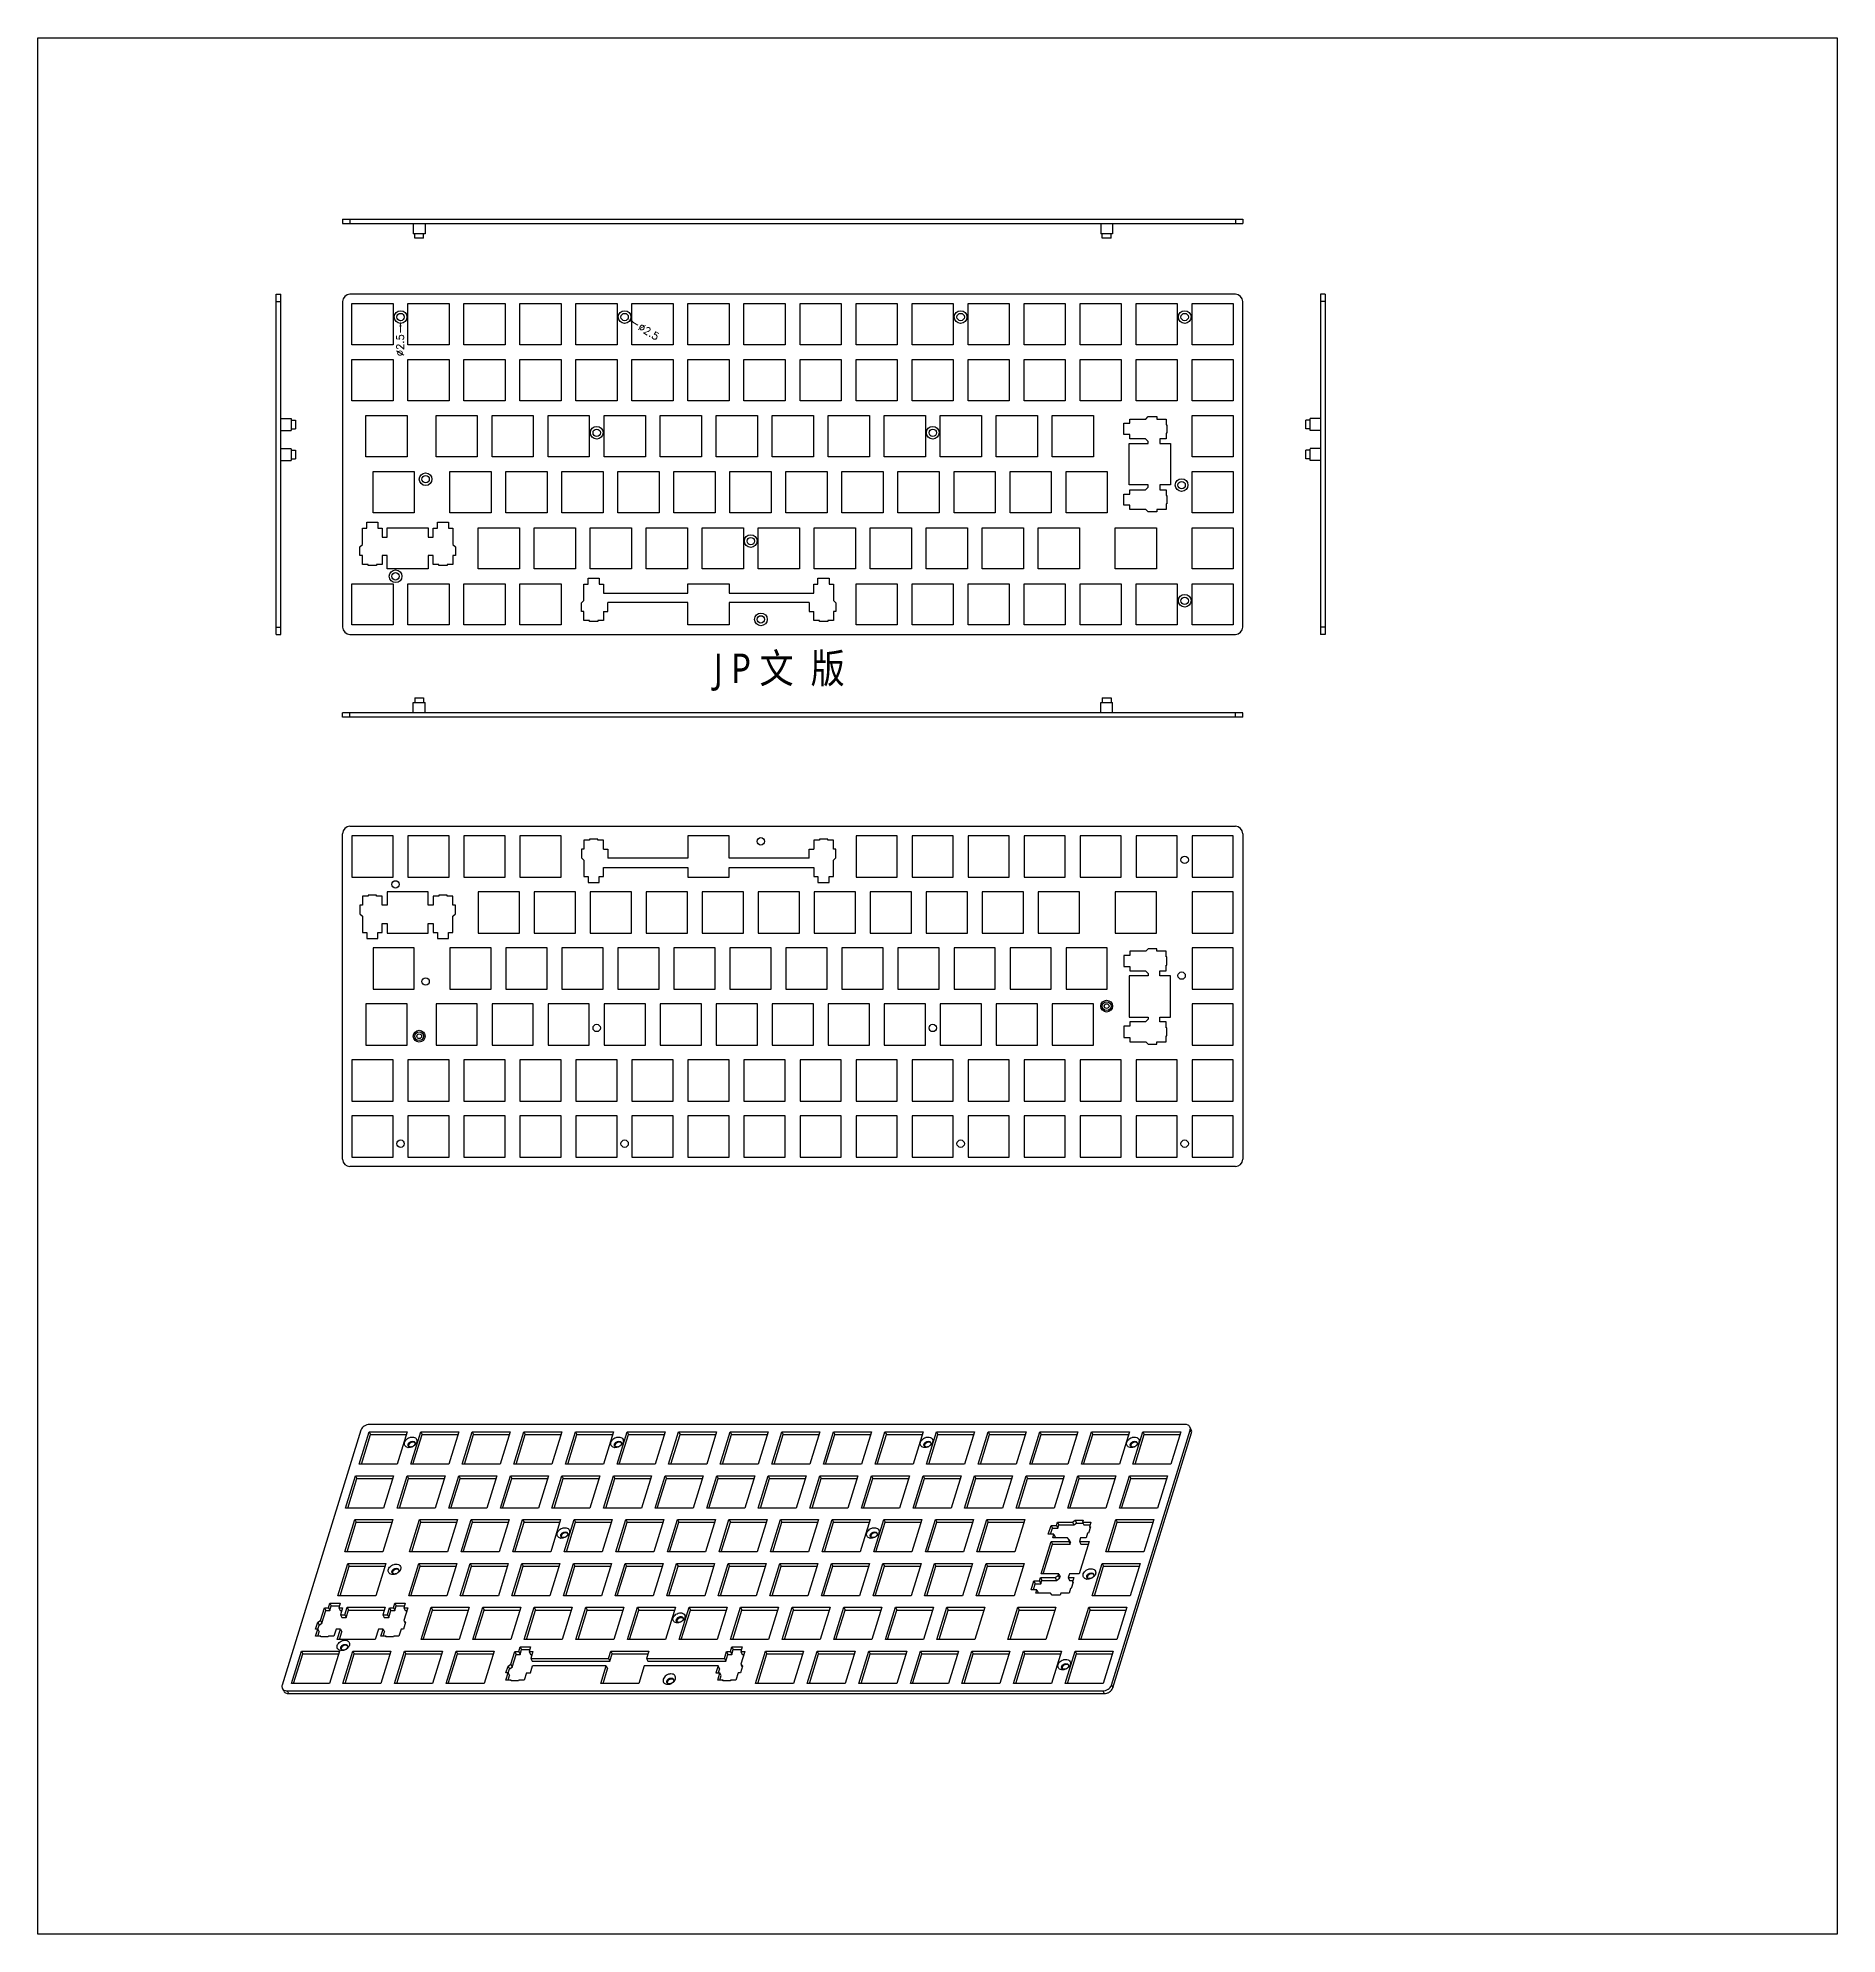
# Model space of a CAD drawing. Header units: millimetres. Extents: x 996 to 7194, y -92 to 581.
# Drawn here: x 6583 to 7194, y -62 to 581 of the extents above; entities that cross this region are included whole.
import ezdxf

# ---------------------------------------------------------------- set-up
doc = ezdxf.new("R2010")
doc.units = ezdxf.units.MM
doc.header["$LTSCALE"] = 30.734
doc.header["$PDMODE"] = 3
doc.header["$PDSIZE"] = 8
doc.layers.get('0').update_dxf_attribs({"linetype": 'CONTINUOUS'})
doc.layers.get('Defpoints').update_dxf_attribs({"linetype": 'CONTINUOUS'})
doc.layers.add('dim', color=82, linetype='CONTINUOUS', lineweight=9)
doc.styles.add('ROMANC', font='romanc.shx', dxfattribs={"bigfont": 'gbcbig.shx'})
doc.styles.get("Standard").update_dxf_attribs({"font": 'txt', "width": 0.85})
doc.dimstyles.new('YanXiu', dxfattribs={"dimtxt": 2.5, "dimasz": 2.2, "dimexe": 0.66, "dimexo": 0.66, "dimgap": 0.66, "dimtad": 0, "dimdsep": 46, "dimtxsty": 'ROMANC', "dimcen": 0, "dimclrd": 256, "dimclre": 131, "dimclrt": 42, "dimazin": 2, "dimtfac": 1, "dimtofl": 0, "dimtmove": 0, "dimatfit": 3, "dimfxl": 0, "dimlwd": 5, "dimlwe": 5, "dimarcsym": 0})

msp = doc.modelspace()

# ---------------------------------------------------------------- texts
at = {"insert": (6812.693, 372.089), "char_height": 10, "width": 59.52349, "attachment_point": 1}
msp.add_mtext('{\\fMicrosoft YaHei|b0|i0|c134|p34;J P 文  版}', dxfattribs=at)

# ---------------------------------------------------------------- blocks, each defined once
blk = doc.blocks.new('*D13')
at = {"layer": 'Defpoints', "color": 0, "transparency": 16777216}
for p in [(6781.35, 486.89), (6783.48, 485.59)]:
    blk.add_point(p, dxfattribs=at)
at = {"layer": 'dim', "lineweight": 5, "transparency": 16777216}
blk.add_line((6786.9, 483.51), (6785.19, 484.55), dxfattribs=at)
at = {"layer": 'dim', "transparency": 16777216}
blk.add_solid([(6785.37, 484.84), (6785.02, 484.27), (6783.48, 485.59)], dxfattribs=at)
at = {"layer": 'dim', "color": 42, "transparency": 16777216, "insert": (6790.58, 481.27), "char_height": 2.5, "attachment_point": 5, "rotation": 328.69077, "style": 'ROMANC'}
blk.add_mtext('∅2.5', dxfattribs=at)
blk = doc.blocks.new('*D18')
at = {"layer": 'Defpoints', "color": 0, "transparency": 16777216}
for p in [(6706.4, 484.99), (6706.44, 487.49)]:
    blk.add_point(p, dxfattribs=at)
at = {"layer": 'dim', "lineweight": 5, "transparency": 16777216}
blk.add_line((6706.33, 480.99), (6706.37, 482.99), dxfattribs=at)
at = {"layer": 'dim', "transparency": 16777216}
blk.add_solid([(6706.03, 483), (6706.7, 482.99), (6706.4, 484.99)], dxfattribs=at)
at = {"layer": 'dim', "color": 42, "transparency": 16777216, "insert": (6706.27, 476.68), "char_height": 2.5, "attachment_point": 5, "rotation": 89.09978, "style": 'ROMANC'}
blk.add_mtext('∅2.5', dxfattribs=at)

# ---------------------------------------------------------------- dimensions: what is measured, and where the dimension line sits
at = {"layer": 'dim'}
for p1, p2, picture, middle in [((6706.436, 487.491), (6706.397, 484.991), '*D18', (6706.266, 476.683)), ((6781.348, 486.891), (6783.484, 485.592), '*D13', (6790.583, 481.274))]:
    dim = msp.add_diameter_dim_2p(p1=p1, p2=p2, dimstyle='YanXiu', override={"dimasz": 2, "dimexe": 0.49975, "dimexo": 0.49975, "dimgap": 0.49975}, dxfattribs=at)
    dim.commit()
    dim.dimension.update_dxf_attribs({"geometry": picture, "text_midpoint": middle})

# ---------------------------------------------------------------- linework, layer by layer
at = {"color": 7, "linetype": 'Continuous'}
for p, q in [((6686.716, 519.437), (6686.716, 517.937)), ((6686.716, 519.437), (6992.116, 519.437)), ((6686.716, 517.937), (6992.116, 517.937)), ((6689.216, 519.437), (6689.216, 517.937)), ((6710.731, 517.937), (6710.731, 514.437)), ((6714.731, 517.937), (6714.731, 514.437)), ((6943.946, 517.937), (6943.946, 514.437)), ((6947.946, 517.937), (6947.946, 514.437)), ((6989.616, 519.437), (6989.616, 517.937)), ((6992.116, 519.437), (6992.116, 517.937)), ((6714.731, 514.437), (6710.731, 514.437)), ((6711.231, 512.937), (6711.231, 514.437)), ((6714.231, 512.937), (6711.231, 512.937)), ((6714.231, 512.937), (6714.231, 514.437)), ((6947.946, 514.437), (6943.946, 514.437)), ((6944.446, 512.937), (6944.446, 514.437)), ((6947.446, 512.937), (6944.446, 512.937)), ((6947.446, 512.937), (6947.446, 514.437)), ((6664.243, 378.591), (6664.243, 493.991)), ((6664.243, 493.991), (6665.743, 493.991)), ((6664.243, 491.491), (6665.743, 491.491)), ((6665.743, 378.591), (6665.743, 493.991)), ((6686.716, 491.491), (6686.716, 381.091)), ((6989.616, 493.991), (6689.216, 493.991)), ((6689.916, 476.791), (6689.916, 490.791)), ((6689.916, 490.791), (6703.916, 490.791)), ((6703.916, 490.791), (6703.916, 476.791)), ((6708.916, 476.791), (6708.916, 490.791)), ((6708.916, 490.791), (6722.916, 490.791)), ((6722.916, 490.791), (6722.916, 476.791)), ((6727.916, 476.791), (6727.916, 490.791)), ((6727.916, 490.791), (6741.916, 490.791)), ((6741.916, 490.791), (6741.916, 476.791)), ((6746.916, 476.791), (6746.916, 490.791)), ((6746.916, 490.791), (6760.916, 490.791)), ((6760.916, 490.791), (6760.916, 476.791)), ((6765.916, 476.791), (6765.916, 490.791)), ((6765.916, 490.791), (6779.916, 490.791)), ((6779.916, 490.791), (6779.916, 476.791)), ((6784.916, 476.791), (6784.916, 490.791)), ((6784.916, 490.791), (6798.916, 490.791)), ((6798.916, 490.791), (6798.916, 476.791)), ((6803.916, 476.791), (6803.916, 490.791)), ((6803.916, 490.791), (6817.916, 490.791)), ((6817.916, 490.791), (6817.916, 476.791)), ((6822.916, 476.791), (6822.916, 490.791)), ((6822.916, 490.791), (6836.916, 490.791)), ((6836.916, 490.791), (6836.916, 476.791)), ((6841.916, 476.791), (6841.916, 490.791)), ((6841.916, 490.791), (6855.916, 490.791)), ((6855.916, 490.791), (6855.916, 476.791)), ((6860.916, 476.791), (6860.916, 490.791)), ((6860.916, 490.791), (6874.916, 490.791)), ((6874.916, 490.791), (6874.916, 476.791)), ((6879.916, 476.791), (6879.916, 490.791)), ((6879.916, 490.791), (6893.916, 490.791)), ((6893.916, 490.791), (6893.916, 476.791)), ((6898.916, 490.791), (6912.916, 490.791)), ((6898.916, 476.791), (6898.916, 490.791)), ((6912.916, 490.791), (6912.916, 476.791)), ((6917.916, 490.791), (6931.916, 490.791)), ((6917.916, 476.791), (6917.916, 490.791)), ((6931.916, 490.791), (6931.916, 476.791)), ((6936.916, 490.791), (6950.916, 490.791)), ((6936.916, 476.791), (6936.916, 490.791)), ((6950.916, 490.791), (6950.916, 476.791)), ((6955.916, 490.791), (6969.916, 490.791)), ((6955.916, 476.791), (6955.916, 490.791)), ((6969.916, 490.791), (6969.916, 476.791)), ((6974.916, 490.791), (6988.916, 490.791)), ((6974.916, 476.791), (6974.916, 490.791)), ((6988.916, 490.791), (6988.916, 476.791)), ((6992.116, 381.091), (6992.116, 491.491)), ((7018.54, 493.991), (7018.54, 378.591)), ((7020.04, 493.991), (7018.54, 493.991)), ((7020.04, 491.491), (7018.54, 491.491)), ((7020.04, 493.991), (7020.04, 378.591)), ((6703.916, 476.791), (6689.916, 476.791)), ((6722.916, 476.791), (6708.916, 476.791)), ((6741.916, 476.791), (6727.916, 476.791)), ((6760.916, 476.791), (6746.916, 476.791)), ((6779.916, 476.791), (6765.916, 476.791)), ((6798.916, 476.791), (6784.916, 476.791)), ((6817.916, 476.791), (6803.916, 476.791)), ((6836.916, 476.791), (6822.916, 476.791)), ((6855.916, 476.791), (6841.916, 476.791)), ((6874.916, 476.791), (6860.916, 476.791)), ((6893.916, 476.791), (6879.916, 476.791)), ((6912.916, 476.791), (6898.916, 476.791)), ((6931.916, 476.791), (6917.916, 476.791)), ((6950.916, 476.791), (6936.916, 476.791)), ((6969.916, 476.791), (6955.916, 476.791)), ((6988.916, 476.791), (6974.916, 476.791)), ((6689.916, 457.791), (6689.916, 471.791)), ((6689.916, 471.791), (6703.916, 471.791)), ((6703.916, 471.791), (6703.916, 457.791)), ((6708.916, 457.791), (6708.916, 471.791)), ((6708.916, 471.791), (6722.916, 471.791)), ((6722.916, 471.791), (6722.916, 457.791)), ((6727.916, 457.791), (6727.916, 471.791)), ((6727.916, 471.791), (6741.916, 471.791)), ((6741.916, 471.791), (6741.916, 457.791)), ((6746.916, 457.791), (6746.916, 471.791)), ((6746.916, 471.791), (6760.916, 471.791)), ((6760.916, 471.791), (6760.916, 457.791)), ((6765.916, 457.791), (6765.916, 471.791)), ((6765.916, 471.791), (6779.916, 471.791)), ((6779.916, 471.791), (6779.916, 457.791)), ((6784.916, 457.791), (6784.916, 471.791)), ((6784.916, 471.791), (6798.916, 471.791)), ((6798.916, 471.791), (6798.916, 457.791)), ((6803.916, 457.791), (6803.916, 471.791)), ((6803.916, 471.791), (6817.916, 471.791)), ((6817.916, 471.791), (6817.916, 457.791)), ((6822.916, 457.791), (6822.916, 471.791)), ((6822.916, 471.791), (6836.916, 471.791)), ((6836.916, 471.791), (6836.916, 457.791)), ((6841.916, 457.791), (6841.916, 471.791)), ((6841.916, 471.791), (6855.916, 471.791)), ((6855.916, 471.791), (6855.916, 457.791)), ((6860.916, 457.791), (6860.916, 471.791)), ((6860.916, 471.791), (6874.916, 471.791)), ((6874.916, 471.791), (6874.916, 457.791)), ((6879.916, 457.791), (6879.916, 471.791)), ((6879.916, 471.791), (6893.916, 471.791)), ((6893.916, 471.791), (6893.916, 457.791)), ((6898.916, 471.791), (6912.916, 471.791)), ((6898.916, 457.791), (6898.916, 471.791)), ((6912.916, 471.791), (6912.916, 457.791)), ((6917.916, 471.791), (6931.916, 471.791)), ((6917.916, 457.791), (6917.916, 471.791)), ((6931.916, 471.791), (6931.916, 457.791)), ((6974.916, 471.791), (6988.916, 471.791)), ((6974.916, 457.791), (6974.916, 471.791)), ((6988.916, 471.791), (6988.916, 457.791)), ((6703.916, 457.791), (6689.916, 457.791)), ((6722.916, 457.791), (6708.916, 457.791)), ((6741.916, 457.791), (6727.916, 457.791)), ((6760.916, 457.791), (6746.916, 457.791)), ((6779.916, 457.791), (6765.916, 457.791)), ((6798.916, 457.791), (6784.916, 457.791)), ((6817.916, 457.791), (6803.916, 457.791)), ((6836.916, 457.791), (6822.916, 457.791)), ((6855.916, 457.791), (6841.916, 457.791)), ((6874.916, 457.791), (6860.916, 457.791)), ((6893.916, 457.791), (6879.916, 457.791)), ((6912.916, 457.791), (6898.916, 457.791)), ((6931.916, 457.791), (6917.916, 457.791)), ((6988.916, 457.791), (6974.916, 457.791)), ((6665.743, 451.791), (6669.243, 451.791)), ((6669.243, 451.79), (6669.243, 447.792)), ((6669.243, 451.291), (6670.743, 451.291)), ((6670.743, 451.291), (6670.743, 448.291)), ((6694.681, 438.791), (6694.681, 452.791)), ((6694.681, 452.791), (6708.681, 452.791)), ((6708.681, 452.791), (6708.681, 438.791)), ((6718.446, 438.791), (6718.446, 452.791)), ((6718.446, 452.791), (6732.446, 452.791)), ((6732.446, 452.791), (6732.446, 438.791)), ((6737.446, 438.791), (6737.446, 452.791)), ((6737.446, 452.791), (6751.446, 452.791)), ((6751.446, 452.791), (6751.446, 438.791)), ((6756.446, 438.791), (6756.446, 452.791)), ((6756.446, 452.791), (6770.446, 452.791)), ((6770.446, 452.791), (6770.446, 438.791)), ((6775.446, 438.791), (6775.446, 452.791)), ((6775.446, 452.791), (6789.446, 452.791)), ((6789.446, 452.791), (6789.446, 438.791)), ((6794.446, 438.791), (6794.446, 452.791)), ((6794.446, 452.791), (6808.446, 452.791)), ((6808.446, 452.791), (6808.446, 438.791)), ((6813.446, 438.791), (6813.446, 452.791)), ((6813.446, 452.791), (6827.446, 452.791)), ((6827.446, 452.791), (6827.446, 438.791)), ((6832.446, 438.791), (6832.446, 452.791)), ((6832.446, 452.791), (6846.446, 452.791)), ((6846.446, 452.791), (6846.446, 438.791)), ((6851.446, 438.791), (6851.446, 452.791)), ((6851.446, 452.791), (6865.446, 452.791)), ((6865.446, 452.791), (6865.446, 438.791)), ((6870.446, 452.791), (6884.446, 452.791)), ((6870.446, 438.791), (6870.446, 452.791)), ((6884.446, 452.791), (6884.446, 438.791)), ((6889.446, 452.791), (6903.446, 452.791)), ((6889.446, 438.791), (6889.446, 452.791)), ((6903.446, 452.791), (6903.446, 438.791)), ((6908.446, 452.791), (6922.446, 452.791)), ((6908.446, 438.791), (6908.446, 452.791)), ((6922.446, 452.791), (6922.446, 438.791)), ((6927.446, 452.791), (6941.446, 452.791)), ((6927.446, 438.791), (6927.446, 452.791)), ((6941.446, 452.791), (6941.446, 438.791)), ((6974.916, 452.791), (6988.916, 452.791)), ((6974.916, 438.791), (6974.916, 452.791)), ((6988.916, 452.791), (6988.916, 438.791)), ((7013.54, 448.291), (7013.54, 451.291)), ((7015.04, 451.291), (7013.54, 451.291)), ((7018.54, 451.791), (7015.04, 451.791)), ((7015.04, 447.792), (7015.04, 451.79)), ((6665.743, 447.791), (6669.243, 447.791)), ((6669.243, 448.291), (6670.743, 448.291)), ((7015.04, 448.291), (7013.54, 448.291)), ((7018.54, 447.791), (7015.04, 447.791)), ((6665.743, 441.591), (6669.243, 441.591)), ((6665.743, 437.591), (6669.243, 437.591)), ((6669.243, 441.59), (6669.243, 437.592)), ((6669.243, 441.091), (6670.743, 441.091)), ((6669.243, 438.091), (6670.743, 438.091)), ((6670.743, 441.091), (6670.743, 438.091)), ((6708.681, 438.791), (6694.681, 438.791)), ((6732.446, 438.791), (6718.446, 438.791)), ((6751.446, 438.791), (6737.446, 438.791)), ((6770.446, 438.791), (6756.446, 438.791)), ((6789.446, 438.791), (6775.446, 438.791)), ((6808.446, 438.791), (6794.446, 438.791)), ((6827.446, 438.791), (6813.446, 438.791)), ((6846.446, 438.791), (6832.446, 438.791)), ((6865.446, 438.791), (6851.446, 438.791)), ((6884.446, 438.791), (6870.446, 438.791)), ((6903.446, 438.791), (6889.446, 438.791)), ((6922.446, 438.791), (6908.446, 438.791)), ((6941.446, 438.791), (6927.446, 438.791)), ((6988.916, 438.791), (6974.916, 438.791)), ((7013.54, 438.091), (7013.54, 441.091)), ((7015.04, 441.091), (7013.54, 441.091)), ((7015.04, 438.091), (7013.54, 438.091)), ((7018.54, 441.591), (7015.04, 441.591)), ((7015.04, 437.592), (7015.04, 441.59)), ((7018.54, 437.591), (7015.04, 437.591)), ((6697.061, 419.791), (6697.061, 433.791)), ((6697.061, 433.791), (6711.061, 433.791)), ((6711.061, 433.791), (6711.061, 419.791)), ((6723.161, 419.791), (6723.161, 433.791)), ((6723.161, 433.791), (6737.161, 433.791)), ((6737.161, 433.791), (6737.161, 419.791)), ((6742.161, 419.791), (6742.161, 433.791)), ((6742.161, 433.791), (6756.161, 433.791)), ((6756.161, 433.791), (6756.161, 419.791)), ((6761.161, 419.791), (6761.161, 433.791)), ((6761.161, 433.791), (6775.161, 433.791)), ((6775.161, 433.791), (6775.161, 419.791)), ((6780.161, 419.791), (6780.161, 433.791)), ((6780.161, 433.791), (6794.161, 433.791)), ((6794.161, 433.791), (6794.161, 419.791)), ((6799.161, 419.791), (6799.161, 433.791)), ((6799.161, 433.791), (6813.161, 433.791)), ((6813.161, 433.791), (6813.161, 419.791)), ((6818.161, 419.791), (6818.161, 433.791)), ((6818.161, 433.791), (6832.161, 433.791)), ((6832.161, 433.791), (6832.161, 419.791)), ((6837.161, 419.791), (6837.161, 433.791)), ((6837.161, 433.791), (6851.161, 433.791)), ((6851.161, 433.791), (6851.161, 419.791)), ((6856.161, 433.791), (6870.161, 433.791)), ((6856.161, 419.791), (6856.161, 433.791)), ((6870.161, 433.791), (6870.161, 419.791)), ((6875.161, 433.791), (6889.161, 433.791)), ((6875.161, 419.791), (6875.161, 433.791)), ((6889.161, 433.791), (6889.161, 419.791)), ((6894.161, 433.791), (6908.161, 433.791)), ((6894.161, 419.791), (6894.161, 433.791)), ((6908.161, 433.791), (6908.161, 419.791)), ((6913.161, 433.791), (6927.161, 433.791)), ((6913.161, 419.791), (6913.161, 433.791)), ((6927.161, 433.791), (6927.161, 419.791)), ((6974.916, 433.791), (6988.916, 433.791)), ((6974.916, 419.791), (6974.916, 433.791)), ((6988.916, 433.791), (6988.916, 419.791)), ((6711.061, 419.791), (6697.061, 419.791)), ((6737.161, 419.791), (6723.161, 419.791)), ((6756.161, 419.791), (6742.161, 419.791)), ((6775.161, 419.791), (6761.161, 419.791)), ((6794.161, 419.791), (6780.161, 419.791)), ((6813.161, 419.791), (6799.161, 419.791)), ((6832.161, 419.791), (6818.161, 419.791)), ((6851.161, 419.791), (6837.161, 419.791)), ((6870.161, 419.791), (6856.161, 419.791)), ((6889.161, 419.791), (6875.161, 419.791)), ((6908.161, 419.791), (6894.161, 419.791)), ((6927.161, 419.791), (6913.161, 419.791)), ((6988.916, 419.791), (6974.916, 419.791)), ((6693.471, 409.116), (6693.471, 414.591)), ((6693.471, 414.591), (6694.921, 414.591)), ((6694.921, 414.591), (6694.921, 416.641)), ((6694.921, 416.641), (6698.721, 416.641)), ((6698.721, 416.641), (6698.721, 414.591)), ((6698.721, 414.591), (6700.171, 414.591)), ((6700.171, 414.591), (6700.171, 411.591)), ((6701.821, 411.591), (6701.821, 414.791)), ((6701.821, 414.791), (6715.821, 414.791)), ((6715.821, 414.791), (6715.821, 411.591)), ((6717.471, 411.591), (6717.471, 414.591)), ((6717.471, 414.591), (6718.921, 414.591)), ((6718.921, 414.591), (6718.921, 416.641)), ((6718.921, 416.641), (6722.721, 416.641)), ((6722.721, 416.641), (6722.721, 414.591)), ((6722.721, 414.591), (6724.171, 414.591)), ((6724.171, 414.591), (6724.171, 409.116)), ((6732.711, 400.791), (6732.711, 414.791)), ((6732.711, 414.791), (6746.711, 414.791)), ((6746.711, 414.791), (6746.711, 400.791)), ((6751.711, 400.791), (6751.711, 414.791)), ((6751.711, 414.791), (6765.711, 414.791)), ((6765.711, 414.791), (6765.711, 400.791)), ((6770.711, 400.791), (6770.711, 414.791)), ((6770.711, 414.791), (6784.711, 414.791)), ((6784.711, 414.791), (6784.711, 400.791)), ((6789.711, 400.791), (6789.711, 414.791)), ((6789.711, 414.791), (6803.711, 414.791)), ((6803.711, 414.791), (6803.711, 400.791)), ((6808.711, 400.791), (6808.711, 414.791)), ((6808.711, 414.791), (6822.711, 414.791)), ((6822.711, 414.791), (6822.711, 400.791)), ((6827.711, 414.791), (6841.711, 414.791)), ((6827.711, 400.791), (6827.711, 414.791)), ((6841.711, 414.791), (6841.711, 400.791)), ((6846.711, 414.791), (6860.711, 414.791)), ((6846.711, 400.791), (6846.711, 414.791)), ((6860.711, 414.791), (6860.711, 400.791)), ((6865.711, 414.791), (6879.711, 414.791)), ((6865.711, 400.791), (6865.711, 414.791)), ((6879.711, 414.791), (6879.711, 400.791)), ((6884.711, 414.791), (6898.711, 414.791)), ((6884.711, 400.791), (6884.711, 414.791)), ((6898.711, 414.791), (6898.711, 400.791)), ((6903.711, 414.791), (6917.711, 414.791)), ((6903.711, 400.791), (6903.711, 414.791)), ((6917.711, 414.791), (6917.711, 400.791)), ((6974.916, 414.791), (6988.916, 414.791)), ((6974.916, 400.791), (6974.916, 414.791)), ((6988.916, 414.791), (6988.916, 400.791)), ((6692.646, 408.291), (6693.471, 409.116)), ((6692.646, 405.391), (6692.646, 408.291)), ((6693.471, 405.391), (6692.646, 405.391)), ((6693.471, 402.291), (6693.471, 405.391)), ((6700.171, 411.591), (6701.821, 411.591)), ((6700.171, 405.391), (6700.171, 402.291)), ((6701.821, 405.391), (6700.171, 405.391)), ((6701.821, 400.791), (6701.821, 405.391)), ((6715.821, 411.591), (6717.471, 411.591)), ((6715.821, 405.391), (6715.821, 400.791)), ((6717.471, 405.391), (6715.821, 405.391)), ((6717.471, 402.291), (6717.471, 405.391)), ((6724.171, 409.116), (6724.996, 408.291)), ((6724.171, 405.391), (6724.171, 402.291)), ((6724.996, 405.391), (6724.171, 405.391)), ((6724.996, 408.291), (6724.996, 405.391)), ((6695.421, 402.291), (6693.471, 402.291)), ((6695.421, 401.991), (6695.421, 402.291)), ((6698.221, 401.991), (6695.421, 401.991)), ((6698.221, 402.291), (6698.221, 401.991)), ((6700.171, 402.291), (6698.221, 402.291)), ((6715.821, 400.791), (6701.821, 400.791)), ((6719.421, 402.291), (6717.471, 402.291)), ((6719.421, 401.991), (6719.421, 402.291)), ((6722.221, 401.991), (6719.421, 401.991)), ((6722.221, 402.291), (6722.221, 401.991)), ((6724.171, 402.291), (6722.221, 402.291)), ((6746.711, 400.791), (6732.711, 400.791)), ((6765.711, 400.791), (6751.711, 400.791)), ((6784.711, 400.791), (6770.711, 400.791)), ((6803.711, 400.791), (6789.711, 400.791)), ((6822.711, 400.791), (6808.711, 400.791)), ((6841.711, 400.791), (6827.711, 400.791)), ((6860.711, 400.791), (6846.711, 400.791)), ((6879.711, 400.791), (6865.711, 400.791)), ((6898.711, 400.791), (6884.711, 400.791)), ((6917.711, 400.791), (6903.711, 400.791)), ((6988.916, 400.791), (6974.916, 400.791)), ((6879.916, 395.791), (6893.916, 395.791)), ((6879.916, 381.791), (6879.916, 395.791)), ((6893.916, 395.791), (6893.916, 381.791)), ((6898.916, 395.791), (6912.916, 395.791)), ((6898.916, 381.791), (6898.916, 395.791)), ((6912.916, 395.791), (6912.916, 381.791)), ((6917.916, 395.791), (6931.916, 395.791)), ((6917.916, 381.791), (6917.916, 395.791)), ((6931.916, 395.791), (6931.916, 381.791)), ((6936.916, 395.791), (6950.916, 395.791)), ((6936.916, 381.791), (6936.916, 395.791)), ((6950.916, 395.791), (6950.916, 381.791)), ((6955.916, 395.791), (6969.916, 395.791)), ((6955.916, 381.791), (6955.916, 395.791)), ((6969.916, 395.791), (6969.916, 381.791)), ((6974.916, 395.791), (6988.916, 395.791)), ((6974.916, 381.791), (6974.916, 395.791)), ((6988.916, 395.791), (6988.916, 381.791)), ((6664.243, 381.091), (6665.743, 381.091)), ((6893.916, 381.791), (6879.916, 381.791)), ((6912.916, 381.791), (6898.916, 381.791)), ((6931.916, 381.791), (6917.916, 381.791)), ((6950.916, 381.791), (6936.916, 381.791)), ((6969.916, 381.791), (6955.916, 381.791)), ((6988.916, 381.791), (6974.916, 381.791)), ((7020.04, 381.091), (7018.54, 381.091)), ((6664.243, 378.591), (6665.743, 378.591)), ((6689.216, 378.591), (6989.616, 378.591)), ((7020.04, 378.591), (7018.54, 378.591)), ((6710.731, 352.037), (6710.731, 355.537)), ((6710.731, 355.537), (6714.731, 355.537)), ((6711.231, 357.037), (6711.231, 355.537)), ((6711.231, 357.037), (6714.231, 357.037)), ((6714.231, 357.037), (6714.231, 355.537)), ((6714.731, 352.037), (6714.731, 355.537)), ((6943.946, 355.537), (6947.946, 355.537)), ((6943.946, 352.037), (6943.946, 355.537)), ((6944.446, 357.037), (6947.446, 357.037)), ((6944.446, 357.037), (6944.446, 355.537)), ((6947.446, 357.037), (6947.446, 355.537)), ((6947.946, 352.037), (6947.946, 355.537)), ((6686.716, 350.537), (6686.716, 352.037)), ((6992.116, 352.037), (6686.716, 352.037)), ((6992.116, 350.537), (6686.716, 350.537)), ((6689.216, 350.537), (6689.216, 352.037)), ((6989.616, 350.537), (6989.616, 352.037)), ((6992.116, 350.537), (6992.116, 352.037)), ((6686.716, 200.602), (6686.716, 311.002)), ((6689.216, 313.502), (6989.616, 313.502)), ((6689.916, 310.302), (6689.916, 296.302)), ((6703.916, 310.302), (6689.916, 310.302)), ((6703.916, 296.302), (6703.916, 310.302)), ((6708.916, 310.302), (6708.916, 296.302)), ((6722.916, 310.302), (6708.916, 310.302)), ((6722.916, 296.302), (6722.916, 310.302)), ((6727.916, 310.302), (6727.916, 296.302)), ((6741.916, 310.302), (6727.916, 310.302)), ((6741.916, 296.302), (6741.916, 310.302)), ((6746.916, 310.302), (6746.916, 296.302)), ((6760.916, 310.302), (6746.916, 310.302)), ((6760.916, 296.302), (6760.916, 310.302)), ((6860.916, 310.302), (6860.916, 296.302)), ((6874.916, 310.302), (6860.916, 310.302)), ((6874.916, 296.302), (6874.916, 310.302)), ((6879.916, 310.302), (6879.916, 296.302)), ((6893.916, 310.302), (6879.916, 310.302)), ((6893.916, 296.302), (6893.916, 310.302)), ((6912.916, 310.302), (6898.916, 310.302)), ((6898.916, 310.302), (6898.916, 296.302)), ((6912.916, 296.302), (6912.916, 310.302)), ((6931.916, 310.302), (6917.916, 310.302)), ((6917.916, 310.302), (6917.916, 296.302)), ((6931.916, 296.302), (6931.916, 310.302)), ((6950.916, 310.302), (6936.916, 310.302)), ((6936.916, 310.302), (6936.916, 296.302)), ((6950.916, 296.302), (6950.916, 310.302)), ((6969.916, 310.302), (6955.916, 310.302)), ((6955.916, 310.302), (6955.916, 296.302)), ((6969.916, 296.302), (6969.916, 310.302)), ((6988.916, 310.302), (6974.916, 310.302)), ((6974.916, 310.302), (6974.916, 296.302)), ((6988.916, 296.302), (6988.916, 310.302)), ((6992.116, 311.002), (6992.116, 200.602)), ((6689.916, 296.302), (6703.916, 296.302)), ((6708.916, 296.302), (6722.916, 296.302)), ((6727.916, 296.302), (6741.916, 296.302)), ((6746.916, 296.302), (6760.916, 296.302)), ((6860.916, 296.302), (6874.916, 296.302)), ((6879.916, 296.302), (6893.916, 296.302)), ((6898.916, 296.302), (6912.916, 296.302)), ((6917.916, 296.302), (6931.916, 296.302)), ((6936.916, 296.302), (6950.916, 296.302)), ((6955.916, 296.302), (6969.916, 296.302)), ((6974.916, 296.302), (6988.916, 296.302)), ((6693.471, 289.802), (6693.471, 286.702)), ((6695.421, 289.802), (6693.471, 289.802)), ((6695.421, 290.102), (6695.421, 289.802)), ((6698.221, 290.102), (6695.421, 290.102)), ((6698.221, 289.802), (6698.221, 290.102)), ((6700.171, 289.802), (6698.221, 289.802)), ((6700.171, 286.702), (6700.171, 289.802)), ((6701.821, 291.302), (6701.821, 286.702)), ((6715.821, 291.302), (6701.821, 291.302)), ((6715.821, 286.702), (6715.821, 291.302)), ((6717.471, 289.802), (6717.471, 286.702)), ((6719.421, 289.802), (6717.471, 289.802)), ((6719.421, 290.102), (6719.421, 289.802)), ((6722.221, 290.102), (6719.421, 290.102)), ((6722.221, 289.802), (6722.221, 290.102)), ((6724.171, 289.802), (6722.221, 289.802)), ((6724.171, 286.702), (6724.171, 289.802)), ((6732.711, 291.302), (6732.711, 277.302)), ((6746.711, 291.302), (6732.711, 291.302)), ((6746.711, 277.302), (6746.711, 291.302)), ((6751.711, 291.302), (6751.711, 277.302)), ((6765.711, 291.302), (6751.711, 291.302)), ((6765.711, 277.302), (6765.711, 291.302)), ((6770.711, 291.302), (6770.711, 277.302)), ((6784.711, 291.302), (6770.711, 291.302)), ((6784.711, 277.302), (6784.711, 291.302)), ((6789.711, 291.302), (6789.711, 277.302)), ((6803.711, 291.302), (6789.711, 291.302)), ((6803.711, 277.302), (6803.711, 291.302)), ((6808.711, 291.302), (6808.711, 277.302)), ((6822.711, 291.302), (6808.711, 291.302)), ((6822.711, 277.302), (6822.711, 291.302)), ((6827.711, 291.302), (6827.711, 277.302)), ((6841.711, 291.302), (6827.711, 291.302)), ((6841.711, 277.302), (6841.711, 291.302)), ((6846.711, 291.302), (6846.711, 277.302)), ((6860.711, 291.302), (6846.711, 291.302)), ((6860.711, 277.302), (6860.711, 291.302)), ((6865.711, 291.302), (6865.711, 277.302)), ((6879.711, 291.302), (6865.711, 291.302)), ((6879.711, 277.302), (6879.711, 291.302)), ((6898.711, 291.302), (6884.711, 291.302)), ((6884.711, 291.302), (6884.711, 277.302)), ((6898.711, 277.302), (6898.711, 291.302)), ((6917.711, 291.302), (6903.711, 291.302)), ((6903.711, 291.302), (6903.711, 277.302)), ((6917.711, 277.302), (6917.711, 291.302)), ((6936.711, 291.302), (6922.711, 291.302)), ((6922.711, 291.302), (6922.711, 277.302)), ((6936.711, 277.302), (6936.711, 291.302)), ((6962.814, 291.302), (6948.814, 291.302)), ((6948.814, 291.302), (6948.814, 277.302)), ((6962.814, 277.302), (6962.814, 291.302)), ((6988.916, 291.302), (6974.916, 291.302)), ((6974.916, 291.302), (6974.916, 277.302)), ((6988.916, 277.302), (6988.916, 291.302)), ((6692.646, 286.702), (6692.646, 283.802)), ((6693.471, 286.702), (6692.646, 286.702)), ((6692.646, 283.802), (6693.471, 282.977)), ((6701.821, 286.702), (6700.171, 286.702)), ((6717.471, 286.702), (6715.821, 286.702)), ((6724.996, 286.702), (6724.171, 286.702)), ((6724.171, 282.977), (6724.996, 283.802)), ((6724.996, 283.802), (6724.996, 286.702)), ((6693.471, 282.977), (6693.471, 277.502)), ((6693.471, 277.502), (6694.921, 277.502)), ((6694.921, 277.502), (6694.921, 275.452)), ((6698.721, 275.452), (6698.721, 277.502)), ((6698.721, 277.502), (6700.171, 277.502)), ((6700.171, 277.502), (6700.171, 280.502)), ((6700.171, 280.502), (6701.821, 280.502)), ((6701.821, 280.502), (6701.821, 277.302)), ((6701.821, 277.302), (6715.821, 277.302)), ((6715.821, 277.302), (6715.821, 280.502)), ((6715.821, 280.502), (6717.471, 280.502)), ((6717.471, 280.502), (6717.471, 277.502)), ((6717.471, 277.502), (6718.921, 277.502)), ((6718.921, 277.502), (6718.921, 275.452)), ((6722.721, 275.452), (6722.721, 277.502)), ((6722.721, 277.502), (6724.171, 277.502)), ((6724.171, 277.502), (6724.171, 282.977)), ((6732.711, 277.302), (6746.711, 277.302)), ((6751.711, 277.302), (6765.711, 277.302)), ((6770.711, 277.302), (6784.711, 277.302)), ((6789.711, 277.302), (6803.711, 277.302)), ((6808.711, 277.302), (6822.711, 277.302)), ((6827.711, 277.302), (6841.711, 277.302)), ((6846.711, 277.302), (6860.711, 277.302)), ((6865.711, 277.302), (6879.711, 277.302)), ((6884.711, 277.302), (6898.711, 277.302)), ((6903.711, 277.302), (6917.711, 277.302)), ((6922.711, 277.302), (6936.711, 277.302)), ((6948.814, 277.302), (6962.814, 277.302)), ((6974.916, 277.302), (6988.916, 277.302)), ((6694.921, 275.452), (6698.721, 275.452)), ((6697.061, 272.302), (6697.061, 258.302)), ((6711.061, 272.302), (6697.061, 272.302)), ((6711.061, 258.302), (6711.061, 272.302)), ((6718.921, 275.452), (6722.721, 275.452)), ((6723.161, 272.302), (6723.161, 258.302)), ((6737.161, 272.302), (6723.161, 272.302)), ((6737.161, 258.302), (6737.161, 272.302)), ((6742.161, 272.302), (6742.161, 258.302)), ((6756.161, 272.302), (6742.161, 272.302)), ((6756.161, 258.302), (6756.161, 272.302)), ((6761.161, 272.302), (6761.161, 258.302)), ((6775.161, 272.302), (6761.161, 272.302)), ((6775.161, 258.302), (6775.161, 272.302)), ((6780.161, 272.302), (6780.161, 258.302)), ((6794.161, 272.302), (6780.161, 272.302)), ((6794.161, 258.302), (6794.161, 272.302)), ((6799.161, 272.302), (6799.161, 258.302)), ((6813.161, 272.302), (6799.161, 272.302)), ((6813.161, 258.302), (6813.161, 272.302)), ((6818.161, 272.302), (6818.161, 258.302)), ((6832.161, 272.302), (6818.161, 272.302)), ((6832.161, 258.302), (6832.161, 272.302)), ((6837.161, 272.302), (6837.161, 258.302)), ((6851.161, 272.302), (6837.161, 272.302)), ((6851.161, 258.302), (6851.161, 272.302)), ((6856.161, 272.302), (6856.161, 258.302)), ((6870.161, 272.302), (6856.161, 272.302)), ((6870.161, 258.302), (6870.161, 272.302)), ((6889.161, 272.302), (6875.161, 272.302)), ((6875.161, 272.302), (6875.161, 258.302)), ((6889.161, 258.302), (6889.161, 272.302)), ((6908.161, 272.302), (6894.161, 272.302)), ((6894.161, 272.302), (6894.161, 258.302)), ((6908.161, 258.302), (6908.161, 272.302)), ((6927.161, 272.302), (6913.161, 272.302)), ((6913.161, 272.302), (6913.161, 258.302)), ((6927.161, 258.302), (6927.161, 272.302)), ((6946.161, 272.302), (6932.161, 272.302)), ((6932.161, 272.302), (6932.161, 258.302)), ((6946.161, 258.302), (6946.161, 272.302)), ((6959.255, 271.15), (6953.78, 271.15)), ((6953.78, 271.15), (6953.78, 269.7)), ((6960.08, 271.975), (6959.255, 271.15)), ((6962.98, 271.975), (6960.08, 271.975)), ((6962.98, 271.15), (6962.98, 271.975)), ((6966.08, 271.15), (6962.98, 271.15)), ((6966.08, 269.2), (6966.08, 271.15)), ((6988.916, 272.302), (6974.916, 272.302)), ((6974.916, 272.302), (6974.916, 258.302)), ((6988.916, 258.302), (6988.916, 272.302)), ((6953.78, 269.7), (6951.73, 269.7)), ((6951.73, 269.7), (6951.73, 265.9)), ((6951.73, 265.9), (6953.78, 265.9)), ((6953.78, 265.9), (6953.78, 264.45)), ((6953.78, 264.45), (6959.18, 264.45)), ((6959.18, 264.45), (6960.08, 263.55)), ((6963.98, 264.45), (6966.08, 264.45)), ((6963.98, 262.8), (6963.98, 264.45)), ((6966.38, 269.2), (6966.08, 269.2)), ((6966.08, 266.4), (6966.38, 266.4)), ((6966.08, 264.45), (6966.08, 266.4)), ((6966.38, 266.4), (6966.38, 269.2)), ((6697.061, 258.302), (6711.061, 258.302)), ((6723.161, 258.302), (6737.161, 258.302)), ((6742.161, 258.302), (6756.161, 258.302)), ((6761.161, 258.302), (6775.161, 258.302)), ((6780.161, 258.302), (6794.161, 258.302)), ((6799.161, 258.302), (6813.161, 258.302)), ((6818.161, 258.302), (6832.161, 258.302)), ((6837.161, 258.302), (6851.161, 258.302)), ((6856.161, 258.302), (6870.161, 258.302)), ((6875.161, 258.302), (6889.161, 258.302)), ((6894.161, 258.302), (6908.161, 258.302)), ((6913.161, 258.302), (6927.161, 258.302)), ((6932.161, 258.302), (6946.161, 258.302)), ((6960.08, 262.8), (6953.58, 262.8)), ((6953.58, 262.8), (6953.58, 248.8)), ((6960.08, 263.55), (6960.08, 262.8)), ((6967.58, 262.8), (6963.98, 262.8)), ((6967.58, 248.8), (6967.58, 262.8)), ((6974.916, 258.302), (6988.916, 258.302)), ((6694.681, 253.302), (6694.681, 239.302)), ((6708.681, 253.302), (6694.681, 253.302)), ((6708.681, 239.302), (6708.681, 253.302)), ((6718.446, 253.302), (6718.446, 239.302)), ((6732.446, 253.302), (6718.446, 253.302)), ((6732.446, 239.302), (6732.446, 253.302)), ((6737.446, 253.302), (6737.446, 239.302)), ((6751.446, 253.302), (6737.446, 253.302)), ((6751.446, 239.302), (6751.446, 253.302)), ((6756.446, 253.302), (6756.446, 239.302)), ((6770.446, 253.302), (6756.446, 253.302)), ((6770.446, 239.302), (6770.446, 253.302)), ((6775.446, 253.302), (6775.446, 239.302)), ((6789.446, 253.302), (6775.446, 253.302)), ((6789.446, 239.302), (6789.446, 253.302)), ((6794.446, 253.302), (6794.446, 239.302)), ((6808.446, 253.302), (6794.446, 253.302)), ((6808.446, 239.302), (6808.446, 253.302)), ((6813.446, 253.302), (6813.446, 239.302)), ((6827.446, 253.302), (6813.446, 253.302)), ((6827.446, 239.302), (6827.446, 253.302)), ((6832.446, 253.302), (6832.446, 239.302)), ((6846.446, 253.302), (6832.446, 253.302)), ((6846.446, 239.302), (6846.446, 253.302)), ((6865.446, 253.302), (6851.446, 253.302)), ((6851.446, 253.302), (6851.446, 239.302)), ((6865.446, 239.302), (6865.446, 253.302)), ((6884.446, 253.302), (6870.446, 253.302)), ((6870.446, 253.302), (6870.446, 239.302)), ((6884.446, 239.302), (6884.446, 253.302)), ((6903.446, 253.302), (6889.446, 253.302)), ((6889.446, 253.302), (6889.446, 239.302)), ((6903.446, 239.302), (6903.446, 253.302)), ((6922.446, 253.302), (6908.446, 253.302)), ((6908.446, 253.302), (6908.446, 239.302)), ((6922.446, 239.302), (6922.446, 253.302)), ((6941.446, 253.302), (6927.446, 253.302)), ((6927.446, 253.302), (6927.446, 239.302)), ((6941.446, 239.302), (6941.446, 253.302)), ((6988.916, 253.302), (6974.916, 253.302)), ((6974.916, 253.302), (6974.916, 239.302)), ((6988.916, 239.302), (6988.916, 253.302)), ((6953.78, 245.7), (6951.73, 245.7)), ((6951.73, 245.7), (6951.73, 241.9)), ((6953.58, 248.8), (6960.08, 248.8)), ((6959.18, 247.15), (6953.78, 247.15)), ((6953.78, 247.15), (6953.78, 245.7)), ((6960.08, 248.05), (6959.18, 247.15)), ((6960.08, 248.8), (6960.08, 248.05)), ((6963.98, 248.8), (6967.58, 248.8)), ((6963.98, 247.15), (6963.98, 248.8)), ((6966.08, 247.15), (6963.98, 247.15)), ((6966.08, 245.2), (6966.08, 247.15)), ((6966.38, 245.2), (6966.08, 245.2)), ((6966.38, 242.4), (6966.38, 245.2)), ((6694.681, 239.302), (6708.681, 239.302)), ((6718.446, 239.302), (6732.446, 239.302)), ((6737.446, 239.302), (6751.446, 239.302)), ((6756.446, 239.302), (6770.446, 239.302)), ((6775.446, 239.302), (6789.446, 239.302)), ((6794.446, 239.302), (6808.446, 239.302)), ((6813.446, 239.302), (6827.446, 239.302)), ((6832.446, 239.302), (6846.446, 239.302)), ((6851.446, 239.302), (6865.446, 239.302)), ((6870.446, 239.302), (6884.446, 239.302)), ((6889.446, 239.302), (6903.446, 239.302)), ((6908.446, 239.302), (6922.446, 239.302)), ((6927.446, 239.302), (6941.446, 239.302)), ((6951.73, 241.9), (6953.78, 241.9)), ((6953.78, 241.9), (6953.78, 240.45)), ((6953.78, 240.45), (6959.255, 240.45)), ((6959.255, 240.45), (6960.08, 239.625)), ((6960.08, 239.625), (6962.98, 239.625)), ((6962.98, 240.45), (6966.08, 240.45)), ((6962.98, 239.625), (6962.98, 240.45)), ((6966.08, 242.4), (6966.38, 242.4)), ((6966.08, 240.45), (6966.08, 242.4)), ((6974.916, 239.302), (6988.916, 239.302)), ((6689.916, 234.302), (6689.916, 220.302)), ((6703.916, 234.302), (6689.916, 234.302)), ((6703.916, 220.302), (6703.916, 234.302)), ((6708.916, 234.302), (6708.916, 220.302)), ((6722.916, 234.302), (6708.916, 234.302)), ((6722.916, 220.302), (6722.916, 234.302)), ((6727.916, 234.302), (6727.916, 220.302)), ((6741.916, 234.302), (6727.916, 234.302)), ((6741.916, 220.302), (6741.916, 234.302)), ((6746.916, 234.302), (6746.916, 220.302)), ((6760.916, 234.302), (6746.916, 234.302)), ((6760.916, 220.302), (6760.916, 234.302)), ((6765.916, 234.302), (6765.916, 220.302)), ((6779.916, 234.302), (6765.916, 234.302)), ((6779.916, 220.302), (6779.916, 234.302)), ((6784.916, 234.302), (6784.916, 220.302)), ((6798.916, 234.302), (6784.916, 234.302)), ((6798.916, 220.302), (6798.916, 234.302)), ((6803.916, 234.302), (6803.916, 220.302)), ((6817.916, 234.302), (6803.916, 234.302)), ((6817.916, 220.302), (6817.916, 234.302)), ((6836.916, 234.302), (6822.916, 234.302)), ((6822.916, 234.302), (6822.916, 220.302)), ((6836.916, 220.302), (6836.916, 234.302)), ((6855.916, 234.302), (6841.916, 234.302)), ((6841.916, 234.302), (6841.916, 220.302)), ((6855.916, 220.302), (6855.916, 234.302)), ((6874.916, 234.302), (6860.916, 234.302)), ((6860.916, 234.302), (6860.916, 220.302)), ((6874.916, 220.302), (6874.916, 234.302)), ((6893.916, 234.302), (6879.916, 234.302)), ((6879.916, 234.302), (6879.916, 220.302)), ((6893.916, 220.302), (6893.916, 234.302)), ((6912.916, 234.302), (6898.916, 234.302)), ((6898.916, 234.302), (6898.916, 220.302)), ((6912.916, 220.302), (6912.916, 234.302)), ((6931.916, 234.302), (6917.916, 234.302)), ((6917.916, 234.302), (6917.916, 220.302)), ((6931.916, 220.302), (6931.916, 234.302)), ((6950.916, 234.302), (6936.916, 234.302)), ((6936.916, 234.302), (6936.916, 220.302)), ((6950.916, 220.302), (6950.916, 234.302)), ((6969.916, 234.302), (6955.916, 234.302)), ((6955.916, 234.302), (6955.916, 220.302)), ((6969.916, 220.302), (6969.916, 234.302)), ((6988.916, 234.302), (6974.916, 234.302)), ((6974.916, 234.302), (6974.916, 220.302)), ((6988.916, 220.302), (6988.916, 234.302)), ((6689.916, 220.302), (6703.916, 220.302)), ((6708.916, 220.302), (6722.916, 220.302)), ((6727.916, 220.302), (6741.916, 220.302)), ((6746.916, 220.302), (6760.916, 220.302)), ((6765.916, 220.302), (6779.916, 220.302)), ((6784.916, 220.302), (6798.916, 220.302)), ((6803.916, 220.302), (6817.916, 220.302)), ((6822.916, 220.302), (6836.916, 220.302)), ((6841.916, 220.302), (6855.916, 220.302)), ((6860.916, 220.302), (6874.916, 220.302)), ((6879.916, 220.302), (6893.916, 220.302)), ((6898.916, 220.302), (6912.916, 220.302)), ((6917.916, 220.302), (6931.916, 220.302)), ((6936.916, 220.302), (6950.916, 220.302)), ((6955.916, 220.302), (6969.916, 220.302)), ((6974.916, 220.302), (6988.916, 220.302)), ((6689.916, 215.302), (6689.916, 201.302)), ((6703.916, 215.302), (6689.916, 215.302)), ((6703.916, 201.302), (6703.916, 215.302)), ((6708.916, 215.302), (6708.916, 201.302)), ((6722.916, 215.302), (6708.916, 215.302)), ((6722.916, 201.302), (6722.916, 215.302)), ((6727.916, 215.302), (6727.916, 201.302)), ((6741.916, 215.302), (6727.916, 215.302)), ((6741.916, 201.302), (6741.916, 215.302)), ((6746.916, 215.302), (6746.916, 201.302)), ((6760.916, 215.302), (6746.916, 215.302)), ((6760.916, 201.302), (6760.916, 215.302)), ((6765.916, 215.302), (6765.916, 201.302)), ((6779.916, 215.302), (6765.916, 215.302)), ((6779.916, 201.302), (6779.916, 215.302)), ((6784.916, 215.302), (6784.916, 201.302)), ((6798.916, 215.302), (6784.916, 215.302)), ((6798.916, 201.302), (6798.916, 215.302)), ((6803.916, 215.302), (6803.916, 201.302)), ((6817.916, 215.302), (6803.916, 215.302)), ((6817.916, 201.302), (6817.916, 215.302)), ((6836.916, 215.302), (6822.916, 215.302)), ((6822.916, 215.302), (6822.916, 201.302)), ((6836.916, 201.302), (6836.916, 215.302)), ((6855.916, 215.302), (6841.916, 215.302)), ((6841.916, 215.302), (6841.916, 201.302)), ((6855.916, 201.302), (6855.916, 215.302)), ((6874.916, 215.302), (6860.916, 215.302)), ((6860.916, 215.302), (6860.916, 201.302)), ((6874.916, 201.302), (6874.916, 215.302)), ((6893.916, 215.302), (6879.916, 215.302)), ((6879.916, 215.302), (6879.916, 201.302)), ((6893.916, 201.302), (6893.916, 215.302)), ((6912.916, 215.302), (6898.916, 215.302)), ((6898.916, 215.302), (6898.916, 201.302)), ((6912.916, 201.302), (6912.916, 215.302)), ((6931.916, 215.302), (6917.916, 215.302)), ((6917.916, 215.302), (6917.916, 201.302)), ((6931.916, 201.302), (6931.916, 215.302)), ((6950.916, 215.302), (6936.916, 215.302)), ((6936.916, 215.302), (6936.916, 201.302)), ((6950.916, 201.302), (6950.916, 215.302)), ((6969.916, 215.302), (6955.916, 215.302)), ((6955.916, 215.302), (6955.916, 201.302)), ((6969.916, 201.302), (6969.916, 215.302)), ((6988.916, 215.302), (6974.916, 215.302)), ((6974.916, 215.302), (6974.916, 201.302)), ((6988.916, 201.302), (6988.916, 215.302)), ((6689.916, 201.302), (6703.916, 201.302)), ((6708.916, 201.302), (6722.916, 201.302)), ((6727.916, 201.302), (6741.916, 201.302)), ((6746.916, 201.302), (6760.916, 201.302)), ((6765.916, 201.302), (6779.916, 201.302)), ((6784.916, 201.302), (6798.916, 201.302)), ((6803.916, 201.302), (6817.916, 201.302)), ((6822.916, 201.302), (6836.916, 201.302)), ((6841.916, 201.302), (6855.916, 201.302)), ((6860.916, 201.302), (6874.916, 201.302)), ((6879.916, 201.302), (6893.916, 201.302)), ((6898.916, 201.302), (6912.916, 201.302)), ((6917.916, 201.302), (6931.916, 201.302)), ((6936.916, 201.302), (6950.916, 201.302)), ((6955.916, 201.302), (6969.916, 201.302)), ((6974.916, 201.302), (6988.916, 201.302)), ((6989.616, 198.102), (6689.216, 198.102)), ((6972.564, 110.636), (6695.878, 110.636)), ((6974.661, 108.846), (6974.204, 109.779)), ((6692.97, 108.677), (6666.246, 22.198)), ((6692.359, 97.162), (6695.748, 108.129)), ((6693.105, 97.162), (6696.205, 107.197)), ((6695.748, 108.129), (6696.205, 107.197)), ((6695.748, 108.129), (6708.643, 108.129)), ((6696.205, 107.197), (6708.355, 107.197)), ((6708.643, 108.129), (6705.254, 97.162)), ((6709.859, 97.162), (6713.248, 108.129)), ((6710.605, 97.162), (6713.706, 107.197)), ((6713.248, 108.129), (6713.706, 107.197)), ((6713.248, 108.129), (6726.143, 108.129)), ((6713.706, 107.197), (6725.855, 107.197)), ((6726.143, 108.129), (6722.754, 97.162)), ((6727.359, 97.162), (6730.748, 108.129)), ((6728.105, 97.162), (6731.206, 107.197)), ((6730.748, 108.129), (6731.206, 107.197)), ((6730.748, 108.129), (6743.643, 108.129)), ((6731.206, 107.197), (6743.355, 107.197)), ((6743.643, 108.129), (6740.254, 97.162)), ((6744.859, 97.162), (6748.248, 108.129)), ((6745.605, 97.162), (6748.706, 107.197)), ((6748.248, 108.129), (6748.706, 107.197)), ((6748.248, 108.129), (6761.143, 108.129)), ((6748.706, 107.197), (6760.855, 107.197)), ((6761.143, 108.129), (6757.754, 97.162)), ((6762.36, 97.162), (6765.749, 108.129)), ((6763.105, 97.162), (6766.206, 107.197)), ((6765.749, 108.129), (6766.206, 107.197)), ((6765.749, 108.129), (6778.643, 108.129)), ((6766.206, 107.197), (6778.355, 107.197)), ((6778.643, 108.129), (6775.254, 97.162)), ((6779.86, 97.162), (6783.249, 108.129)), ((6780.605, 97.162), (6783.706, 107.197)), ((6783.249, 108.129), (6783.706, 107.197)), ((6783.249, 108.129), (6796.144, 108.129)), ((6783.706, 107.197), (6795.855, 107.197)), ((6796.144, 108.129), (6792.755, 97.162)), ((6797.36, 97.162), (6800.749, 108.129)), ((6798.106, 97.162), (6801.206, 107.197)), ((6800.749, 108.129), (6801.206, 107.197)), ((6800.749, 108.129), (6813.644, 108.129)), ((6801.206, 107.197), (6813.356, 107.197)), ((6813.644, 108.129), (6810.255, 97.162)), ((6814.86, 97.162), (6818.249, 108.129)), ((6815.606, 97.162), (6818.707, 107.197)), ((6818.249, 108.129), (6818.707, 107.197)), ((6818.249, 108.129), (6831.144, 108.129)), ((6818.707, 107.197), (6830.856, 107.197)), ((6831.144, 108.129), (6827.755, 97.162)), ((6832.36, 97.162), (6835.749, 108.129)), ((6833.106, 97.162), (6836.207, 107.197)), ((6835.749, 108.129), (6836.207, 107.197)), ((6835.749, 108.129), (6848.644, 108.129)), ((6836.207, 107.197), (6848.356, 107.197)), ((6848.644, 108.129), (6845.255, 97.162)), ((6849.86, 97.162), (6853.249, 108.129)), ((6850.606, 97.162), (6853.707, 107.197)), ((6853.249, 108.129), (6866.144, 108.129)), ((6853.249, 108.129), (6853.707, 107.197)), ((6853.707, 107.197), (6865.856, 107.197)), ((6866.144, 108.129), (6862.755, 97.162)), ((6867.361, 97.162), (6870.749, 108.129)), ((6868.106, 97.162), (6871.207, 107.197)), ((6870.749, 108.129), (6883.644, 108.129)), ((6870.749, 108.129), (6871.207, 107.197)), ((6871.207, 107.197), (6883.356, 107.197)), ((6883.644, 108.129), (6880.255, 97.162)), ((6884.861, 97.162), (6888.25, 108.129)), ((6885.606, 97.162), (6888.707, 107.197)), ((6888.25, 108.129), (6901.145, 108.129)), ((6888.25, 108.129), (6888.707, 107.197)), ((6888.707, 107.197), (6900.856, 107.197)), ((6901.145, 108.129), (6897.756, 97.162)), ((6902.361, 97.162), (6905.75, 108.129)), ((6903.107, 97.162), (6906.207, 107.197)), ((6905.75, 108.129), (6918.645, 108.129)), ((6905.75, 108.129), (6906.207, 107.197)), ((6906.207, 107.197), (6918.357, 107.197)), ((6918.645, 108.129), (6915.256, 97.162)), ((6919.861, 97.162), (6923.25, 108.129)), ((6920.607, 97.162), (6923.708, 107.197)), ((6923.25, 108.129), (6936.145, 108.129)), ((6923.25, 108.129), (6923.708, 107.197)), ((6923.708, 107.197), (6935.857, 107.197)), ((6936.145, 108.129), (6932.756, 97.162)), ((6937.361, 97.162), (6940.75, 108.129)), ((6938.107, 97.162), (6941.208, 107.197)), ((6940.75, 108.129), (6953.645, 108.129)), ((6940.75, 108.129), (6941.208, 107.197)), ((6941.208, 107.197), (6953.357, 107.197)), ((6947.538, 22.198), (6974.262, 108.677)), ((6947.995, 21.266), (6974.72, 107.745)), ((6953.645, 108.129), (6950.256, 97.162)), ((6954.861, 97.162), (6958.25, 108.129)), ((6955.607, 97.162), (6958.708, 107.197)), ((6958.25, 108.129), (6971.145, 108.129)), ((6958.25, 108.129), (6958.708, 107.197)), ((6958.708, 107.197), (6970.857, 107.197)), ((6971.145, 108.129), (6967.756, 97.162)), ((6974.262, 108.677), (6974.72, 107.745)), ((6705.254, 97.162), (6692.359, 97.162)), ((6722.754, 97.162), (6709.859, 97.162)), ((6740.254, 97.162), (6727.359, 97.162)), ((6757.754, 97.162), (6744.859, 97.162)), ((6775.254, 97.162), (6762.36, 97.162)), ((6792.755, 97.162), (6779.86, 97.162)), ((6810.255, 97.162), (6797.36, 97.162)), ((6827.755, 97.162), (6814.86, 97.162)), ((6845.255, 97.162), (6832.36, 97.162)), ((6862.755, 97.162), (6849.86, 97.162)), ((6880.255, 97.162), (6867.361, 97.162)), ((6897.756, 97.162), (6884.861, 97.162)), ((6915.256, 97.162), (6902.361, 97.162)), ((6932.756, 97.162), (6919.861, 97.162)), ((6950.256, 97.162), (6937.361, 97.162)), ((6967.756, 97.162), (6954.861, 97.162)), ((6687.76, 82.279), (6691.149, 93.246)), ((6688.505, 82.279), (6691.606, 92.313)), ((6691.149, 93.246), (6691.606, 92.313)), ((6691.149, 93.246), (6704.043, 93.246)), ((6691.606, 92.313), (6703.755, 92.313)), ((6704.043, 93.246), (6700.655, 82.279)), ((6705.26, 82.279), (6708.649, 93.246)), ((6706.006, 82.279), (6709.106, 92.313)), ((6708.649, 93.246), (6709.106, 92.313)), ((6708.649, 93.246), (6721.544, 93.246)), ((6709.106, 92.313), (6721.256, 92.313)), ((6721.544, 93.246), (6718.155, 82.279)), ((6722.76, 82.279), (6726.149, 93.246)), ((6723.506, 82.279), (6726.607, 92.313)), ((6726.149, 93.246), (6726.607, 92.313)), ((6726.149, 93.246), (6739.044, 93.246)), ((6726.607, 92.313), (6738.756, 92.313)), ((6739.044, 93.246), (6735.655, 82.279)), ((6740.26, 82.279), (6743.649, 93.246)), ((6741.006, 82.279), (6744.107, 92.313)), ((6743.649, 93.246), (6744.107, 92.313)), ((6743.649, 93.246), (6756.544, 93.246)), ((6744.107, 92.313), (6756.256, 92.313)), ((6756.544, 93.246), (6753.155, 82.279)), ((6757.76, 82.279), (6761.149, 93.246)), ((6758.506, 82.279), (6761.607, 92.313)), ((6761.149, 93.246), (6761.607, 92.313)), ((6761.149, 93.246), (6774.044, 93.246)), ((6761.607, 92.313), (6773.756, 92.313)), ((6774.044, 93.246), (6770.655, 82.279)), ((6775.261, 82.279), (6778.649, 93.246)), ((6776.006, 82.279), (6779.107, 92.313)), ((6778.649, 93.246), (6779.107, 92.313)), ((6778.649, 93.246), (6791.544, 93.246)), ((6779.107, 92.313), (6791.256, 92.313)), ((6791.544, 93.246), (6788.155, 82.279)), ((6792.761, 82.279), (6796.15, 93.246)), ((6793.506, 82.279), (6796.607, 92.313)), ((6796.15, 93.246), (6796.607, 92.313)), ((6796.15, 93.246), (6809.044, 93.246)), ((6796.607, 92.313), (6808.756, 92.313)), ((6809.044, 93.246), (6805.656, 82.279)), ((6810.261, 82.279), (6813.65, 93.246)), ((6811.007, 82.279), (6814.107, 92.313)), ((6813.65, 93.246), (6814.107, 92.313)), ((6813.65, 93.246), (6826.545, 93.246)), ((6814.107, 92.313), (6826.256, 92.313)), ((6826.545, 93.246), (6823.156, 82.279)), ((6827.761, 82.279), (6831.15, 93.246)), ((6828.507, 82.279), (6831.607, 92.313)), ((6831.15, 93.246), (6831.607, 92.313)), ((6831.15, 93.246), (6844.045, 93.246)), ((6831.607, 92.313), (6843.757, 92.313)), ((6844.045, 93.246), (6840.656, 82.279)), ((6845.261, 82.279), (6848.65, 93.246)), ((6846.007, 82.279), (6849.108, 92.313)), ((6848.65, 93.246), (6861.545, 93.246)), ((6848.65, 93.246), (6849.108, 92.313)), ((6849.108, 92.313), (6861.257, 92.313)), ((6861.545, 93.246), (6858.156, 82.279)), ((6862.761, 82.279), (6866.15, 93.246)), ((6863.507, 82.279), (6866.608, 92.313)), ((6866.15, 93.246), (6879.045, 93.246)), ((6866.15, 93.246), (6866.608, 92.313)), ((6866.608, 92.313), (6878.757, 92.313)), ((6879.045, 93.246), (6875.656, 82.279)), ((6880.261, 82.279), (6883.65, 93.246)), ((6881.007, 82.279), (6884.108, 92.313)), ((6883.65, 93.246), (6896.545, 93.246)), ((6883.65, 93.246), (6884.108, 92.313)), ((6884.108, 92.313), (6896.257, 92.313)), ((6896.545, 93.246), (6893.156, 82.279)), ((6897.762, 82.279), (6901.151, 93.246)), ((6898.507, 82.279), (6901.608, 92.313)), ((6901.151, 93.246), (6914.045, 93.246)), ((6901.151, 93.246), (6901.608, 92.313)), ((6901.608, 92.313), (6913.757, 92.313)), ((6914.045, 93.246), (6910.656, 82.279)), ((6915.262, 82.279), (6918.651, 93.246)), ((6916.007, 82.279), (6919.108, 92.313)), ((6918.651, 93.246), (6931.546, 93.246)), ((6918.651, 93.246), (6919.108, 92.313)), ((6919.108, 92.313), (6931.257, 92.313)), ((6931.546, 93.246), (6928.157, 82.279)), ((6932.762, 82.279), (6936.151, 93.246)), ((6933.508, 82.279), (6936.608, 92.313)), ((6936.151, 93.246), (6949.046, 93.246)), ((6936.151, 93.246), (6936.608, 92.313)), ((6936.608, 92.313), (6948.758, 92.313)), ((6949.046, 93.246), (6945.657, 82.279)), ((6950.262, 82.279), (6953.651, 93.246)), ((6951.008, 82.279), (6954.109, 92.313)), ((6953.651, 93.246), (6966.546, 93.246)), ((6953.651, 93.246), (6954.109, 92.313)), ((6954.109, 92.313), (6966.258, 92.313)), ((6966.546, 93.246), (6963.157, 82.279)), ((6687.549, 67.396), (6690.938, 78.363)), ((6700.655, 82.279), (6687.76, 82.279)), ((6688.295, 67.396), (6691.396, 77.43)), ((6690.938, 78.363), (6691.396, 77.43)), ((6690.938, 78.363), (6703.833, 78.363)), ((6691.396, 77.43), (6703.545, 77.43)), ((6703.833, 78.363), (6700.444, 67.396)), ((6718.155, 82.279), (6705.26, 82.279)), ((6709.438, 67.396), (6712.827, 78.363)), ((6710.184, 67.396), (6713.285, 77.43)), ((6712.827, 78.363), (6713.285, 77.43)), ((6712.827, 78.363), (6725.722, 78.363)), ((6713.285, 77.43), (6725.434, 77.43)), ((6725.722, 78.363), (6722.333, 67.396)), ((6735.655, 82.279), (6722.76, 82.279)), ((6726.938, 67.396), (6730.327, 78.363)), ((6727.684, 67.396), (6730.785, 77.43)), ((6730.327, 78.363), (6730.785, 77.43)), ((6730.327, 78.363), (6743.222, 78.363)), ((6730.785, 77.43), (6742.934, 77.43)), ((6743.222, 78.363), (6739.833, 67.396)), ((6753.155, 82.279), (6740.26, 82.279)), ((6744.439, 67.396), (6747.828, 78.363)), ((6745.184, 67.396), (6748.285, 77.43)), ((6747.828, 78.363), (6748.285, 77.43)), ((6747.828, 78.363), (6760.722, 78.363)), ((6748.285, 77.43), (6760.434, 77.43)), ((6760.722, 78.363), (6757.333, 67.396)), ((6770.655, 82.279), (6757.76, 82.279)), ((6761.939, 67.396), (6765.328, 78.363)), ((6762.685, 67.396), (6765.785, 77.43)), ((6765.328, 78.363), (6765.785, 77.43)), ((6765.328, 78.363), (6778.223, 78.363)), ((6765.785, 77.43), (6777.934, 77.43)), ((6778.223, 78.363), (6774.834, 67.396)), ((6788.155, 82.279), (6775.261, 82.279)), ((6779.439, 67.396), (6782.828, 78.363)), ((6780.185, 67.396), (6783.285, 77.43)), ((6782.828, 78.363), (6783.285, 77.43)), ((6782.828, 78.363), (6795.723, 78.363)), ((6783.285, 77.43), (6795.435, 77.43)), ((6795.723, 78.363), (6792.334, 67.396)), ((6805.656, 82.279), (6792.761, 82.279)), ((6796.939, 67.396), (6800.328, 78.363)), ((6797.685, 67.396), (6800.786, 77.43)), ((6800.328, 78.363), (6800.786, 77.43)), ((6800.328, 78.363), (6813.223, 78.363)), ((6800.786, 77.43), (6812.935, 77.43)), ((6813.223, 78.363), (6809.834, 67.396)), ((6823.156, 82.279), (6810.261, 82.279)), ((6814.439, 67.396), (6817.828, 78.363)), ((6815.185, 67.396), (6818.286, 77.43)), ((6817.828, 78.363), (6818.286, 77.43)), ((6817.828, 78.363), (6830.723, 78.363)), ((6818.286, 77.43), (6830.435, 77.43)), ((6830.723, 78.363), (6827.334, 67.396)), ((6840.656, 82.279), (6827.761, 82.279)), ((6831.939, 67.396), (6835.328, 78.363)), ((6832.685, 67.396), (6835.786, 77.43)), ((6835.328, 78.363), (6848.223, 78.363)), ((6835.328, 78.363), (6835.786, 77.43)), ((6835.786, 77.43), (6847.935, 77.43)), ((6848.223, 78.363), (6844.834, 67.396)), ((6858.156, 82.279), (6845.261, 82.279)), ((6849.44, 67.396), (6852.829, 78.363)), ((6850.185, 67.396), (6853.286, 77.43)), ((6852.829, 78.363), (6865.723, 78.363)), ((6852.829, 78.363), (6853.286, 77.43)), ((6853.286, 77.43), (6865.435, 77.43)), ((6865.723, 78.363), (6862.334, 67.396)), ((6875.656, 82.279), (6862.761, 82.279)), ((6866.94, 67.396), (6870.329, 78.363)), ((6867.685, 67.396), (6870.786, 77.43)), ((6870.329, 78.363), (6883.224, 78.363)), ((6870.329, 78.363), (6870.786, 77.43)), ((6870.786, 77.43), (6882.935, 77.43)), ((6883.224, 78.363), (6879.835, 67.396)), ((6893.156, 82.279), (6880.261, 82.279)), ((6884.44, 67.396), (6887.829, 78.363)), ((6885.186, 67.396), (6888.286, 77.43)), ((6887.829, 78.363), (6900.724, 78.363)), ((6887.829, 78.363), (6888.286, 77.43)), ((6888.286, 77.43), (6900.436, 77.43)), ((6900.724, 78.363), (6897.335, 67.396)), ((6910.656, 82.279), (6897.762, 82.279)), ((6901.94, 67.396), (6905.329, 78.363)), ((6902.686, 67.396), (6905.787, 77.43)), ((6905.329, 78.363), (6918.224, 78.363)), ((6905.329, 78.363), (6905.787, 77.43)), ((6905.787, 77.43), (6917.936, 77.43)), ((6918.224, 78.363), (6914.835, 67.396)), ((6928.157, 82.279), (6915.262, 82.279)), ((6928.955, 76.328), (6929.306, 77.464)), ((6929.306, 77.464), (6934.349, 77.464)), ((6929.306, 77.464), (6929.764, 76.531)), ((6945.657, 82.279), (6932.762, 82.279)), ((6934.349, 77.464), (6935.309, 78.11)), ((6934.349, 77.464), (6934.807, 76.531)), ((6935.309, 78.11), (6937.98, 78.11)), ((6935.309, 78.11), (6935.766, 77.177)), ((6937.98, 78.11), (6937.78, 77.464)), ((6937.78, 77.464), (6940.635, 77.464)), ((6937.78, 77.464), (6938.238, 76.531)), ((6940.635, 77.464), (6940.163, 75.936)), ((6945.663, 67.396), (6949.052, 78.363)), ((6946.409, 67.396), (6949.509, 77.43)), ((6949.052, 78.363), (6961.947, 78.363)), ((6949.052, 78.363), (6949.509, 77.43)), ((6949.509, 77.43), (6961.658, 77.43)), ((6963.157, 82.279), (6950.262, 82.279)), ((6961.947, 78.363), (6958.558, 67.396)), ((6923.712, 59.956), (6927.101, 70.923)), ((6926.147, 73.351), (6927.067, 76.328)), ((6928.036, 73.351), (6926.147, 73.351)), ((6926.893, 73.351), (6927.525, 75.395)), ((6927.067, 76.328), (6928.955, 76.328)), ((6927.067, 76.328), (6927.525, 75.395)), ((6927.101, 70.923), (6933.088, 70.923)), ((6927.101, 70.923), (6927.558, 69.99)), ((6927.525, 75.395), (6929.413, 75.395)), ((6927.685, 72.215), (6928.036, 73.351)), ((6932.658, 72.215), (6927.685, 72.215)), ((6928.036, 73.351), (6928.493, 72.419)), ((6928.43, 72.215), (6928.493, 72.419)), ((6928.955, 76.328), (6929.413, 75.395)), ((6929.413, 75.395), (6929.764, 76.531)), ((6929.764, 76.531), (6934.807, 76.531)), ((6933.269, 71.51), (6932.658, 72.215)), ((6933.088, 70.923), (6933.269, 71.51)), ((6933.088, 70.923), (6933.545, 69.99)), ((6933.269, 71.51), (6933.727, 70.578)), ((6934.807, 76.531), (6935.766, 77.177)), ((6935.766, 77.177), (6937.921, 77.177)), ((6939.996, 70.923), (6936.607, 59.956)), ((6937.079, 72.215), (6936.68, 70.923)), ((6936.68, 70.923), (6939.996, 70.923)), ((6936.68, 70.923), (6937.138, 69.99)), ((6939.014, 72.215), (6937.079, 72.215)), ((6938.238, 76.531), (6940.347, 76.531)), ((6939.486, 73.743), (6939.014, 72.215)), ((6939.762, 73.743), (6939.486, 73.743)), ((6940.44, 75.936), (6939.762, 73.743)), ((6940.163, 75.936), (6940.44, 75.936)), ((6940.163, 75.936), (6940.333, 75.591)), ((6700.444, 67.396), (6687.549, 67.396)), ((6722.333, 67.396), (6709.438, 67.396)), ((6739.833, 67.396), (6726.938, 67.396)), ((6757.333, 67.396), (6744.439, 67.396)), ((6774.834, 67.396), (6761.939, 67.396)), ((6792.334, 67.396), (6779.439, 67.396)), ((6809.834, 67.396), (6796.939, 67.396)), ((6827.334, 67.396), (6814.439, 67.396)), ((6844.834, 67.396), (6831.939, 67.396)), ((6862.334, 67.396), (6849.44, 67.396)), ((6879.835, 67.396), (6866.94, 67.396)), ((6897.335, 67.396), (6884.44, 67.396)), ((6914.835, 67.396), (6901.94, 67.396)), ((6924.458, 59.956), (6927.558, 69.99)), ((6927.558, 69.99), (6933.545, 69.99)), ((6933.545, 69.99), (6933.727, 70.578)), ((6937.138, 69.99), (6939.708, 69.99)), ((6958.558, 67.396), (6945.663, 67.396)), ((6685.142, 52.513), (6688.531, 63.479)), ((6685.888, 52.513), (6688.989, 62.547)), ((6688.531, 63.479), (6688.989, 62.547)), ((6688.531, 63.479), (6701.426, 63.479)), ((6688.989, 62.547), (6701.138, 62.547)), ((6701.426, 63.479), (6698.037, 52.513)), ((6709.182, 52.513), (6712.571, 63.479)), ((6709.928, 52.513), (6713.028, 62.547)), ((6712.571, 63.479), (6713.028, 62.547)), ((6712.571, 63.479), (6725.466, 63.479)), ((6713.028, 62.547), (6725.178, 62.547)), ((6725.466, 63.479), (6722.077, 52.513)), ((6726.682, 52.513), (6730.071, 63.479)), ((6727.428, 52.513), (6730.529, 62.547)), ((6730.071, 63.479), (6730.529, 62.547)), ((6730.071, 63.479), (6742.966, 63.479)), ((6730.529, 62.547), (6742.678, 62.547)), ((6742.966, 63.479), (6739.577, 52.513)), ((6744.182, 52.513), (6747.571, 63.479)), ((6744.928, 52.513), (6748.029, 62.547)), ((6747.571, 63.479), (6748.029, 62.547)), ((6747.571, 63.479), (6760.466, 63.479)), ((6748.029, 62.547), (6760.178, 62.547)), ((6760.466, 63.479), (6757.077, 52.513)), ((6761.682, 52.513), (6765.071, 63.479)), ((6762.428, 52.513), (6765.529, 62.547)), ((6765.071, 63.479), (6765.529, 62.547)), ((6765.071, 63.479), (6777.966, 63.479)), ((6765.529, 62.547), (6777.678, 62.547)), ((6777.966, 63.479), (6774.577, 52.513)), ((6779.183, 52.513), (6782.571, 63.479)), ((6779.928, 52.513), (6783.029, 62.547)), ((6782.571, 63.479), (6783.029, 62.547)), ((6782.571, 63.479), (6795.466, 63.479)), ((6783.029, 62.547), (6795.178, 62.547)), ((6795.466, 63.479), (6792.077, 52.513)), ((6796.683, 52.513), (6800.072, 63.479)), ((6797.428, 52.513), (6800.529, 62.547)), ((6800.072, 63.479), (6800.529, 62.547)), ((6800.072, 63.479), (6812.966, 63.479)), ((6800.529, 62.547), (6812.678, 62.547)), ((6812.966, 63.479), (6809.578, 52.513)), ((6814.183, 52.513), (6817.572, 63.479)), ((6814.929, 52.513), (6818.029, 62.547)), ((6817.572, 63.479), (6830.467, 63.479)), ((6817.572, 63.479), (6818.029, 62.547)), ((6818.029, 62.547), (6830.178, 62.547)), ((6830.467, 63.479), (6827.078, 52.513)), ((6831.683, 52.513), (6835.072, 63.479)), ((6832.429, 52.513), (6835.529, 62.547)), ((6835.072, 63.479), (6847.967, 63.479)), ((6835.072, 63.479), (6835.529, 62.547)), ((6835.529, 62.547), (6847.679, 62.547)), ((6847.967, 63.479), (6844.578, 52.513)), ((6849.183, 52.513), (6852.572, 63.479)), ((6849.929, 52.513), (6853.03, 62.547)), ((6852.572, 63.479), (6865.467, 63.479)), ((6852.572, 63.479), (6853.03, 62.547)), ((6853.03, 62.547), (6865.179, 62.547)), ((6865.467, 63.479), (6862.078, 52.513)), ((6866.683, 52.513), (6870.072, 63.479)), ((6867.429, 52.513), (6870.53, 62.547)), ((6870.072, 63.479), (6882.967, 63.479)), ((6870.072, 63.479), (6870.53, 62.547)), ((6870.53, 62.547), (6882.679, 62.547)), ((6882.967, 63.479), (6879.578, 52.513)), ((6884.183, 52.513), (6887.572, 63.479)), ((6884.929, 52.513), (6888.03, 62.547)), ((6887.572, 63.479), (6900.467, 63.479)), ((6887.572, 63.479), (6888.03, 62.547)), ((6888.03, 62.547), (6900.179, 62.547)), ((6900.467, 63.479), (6897.078, 52.513)), ((6901.684, 52.513), (6905.073, 63.479)), ((6902.429, 52.513), (6905.53, 62.547)), ((6905.073, 63.479), (6917.967, 63.479)), ((6905.073, 63.479), (6905.53, 62.547)), ((6905.53, 62.547), (6917.679, 62.547)), ((6917.967, 63.479), (6914.578, 52.513)), ((6923.146, 57.528), (6923.497, 58.664)), ((6923.497, 58.664), (6928.471, 58.664)), ((6923.497, 58.664), (6923.954, 57.731)), ((6929.699, 59.956), (6923.712, 59.956)), ((6928.471, 58.664), (6929.517, 59.369)), ((6928.471, 58.664), (6928.928, 57.731)), ((6928.928, 57.731), (6929.975, 58.436)), ((6929.517, 59.369), (6929.699, 59.956)), ((6929.517, 59.369), (6929.975, 58.436)), ((6929.699, 59.956), (6930.156, 59.024)), ((6929.975, 58.436), (6930.156, 59.024)), ((6933.291, 59.956), (6932.892, 58.664)), ((6932.892, 58.664), (6934.826, 58.664)), ((6932.892, 58.664), (6933.349, 57.731)), ((6936.607, 59.956), (6933.291, 59.956)), ((6934.826, 58.664), (6934.354, 57.136)), ((6941.064, 52.513), (6944.453, 63.479)), ((6941.809, 52.513), (6944.91, 62.547)), ((6944.453, 63.479), (6957.347, 63.479)), ((6944.453, 63.479), (6944.91, 62.547)), ((6944.91, 62.547), (6957.059, 62.547)), ((6957.347, 63.479), (6953.958, 52.513)), ((6698.037, 52.513), (6685.142, 52.513)), ((6722.077, 52.513), (6709.182, 52.513)), ((6739.577, 52.513), (6726.682, 52.513)), ((6757.077, 52.513), (6744.182, 52.513)), ((6774.577, 52.513), (6761.682, 52.513)), ((6792.077, 52.513), (6779.183, 52.513)), ((6809.578, 52.513), (6796.683, 52.513)), ((6827.078, 52.513), (6814.183, 52.513)), ((6844.578, 52.513), (6831.683, 52.513)), ((6862.078, 52.513), (6849.183, 52.513)), ((6879.578, 52.513), (6866.683, 52.513)), ((6897.078, 52.513), (6884.183, 52.513)), ((6914.578, 52.513), (6901.684, 52.513)), ((6920.338, 54.551), (6921.258, 57.528)), ((6922.226, 54.551), (6920.338, 54.551)), ((6921.083, 54.551), (6921.715, 56.595)), ((6921.258, 57.528), (6923.146, 57.528)), ((6921.258, 57.528), (6921.715, 56.595)), ((6921.715, 56.595), (6923.603, 56.595)), ((6921.875, 53.415), (6922.226, 54.551)), ((6926.918, 53.415), (6921.875, 53.415)), ((6922.226, 54.551), (6922.684, 53.619)), ((6922.621, 53.415), (6922.684, 53.619)), ((6923.146, 57.528), (6923.603, 56.595)), ((6923.603, 56.595), (6923.954, 57.731)), ((6923.954, 57.731), (6928.928, 57.731)), ((6927.478, 52.769), (6926.918, 53.415)), ((6930.149, 52.769), (6927.478, 52.769)), ((6930.349, 53.415), (6930.149, 52.769)), ((6933.204, 53.415), (6930.349, 53.415)), ((6933.676, 54.943), (6933.204, 53.415)), ((6933.349, 57.731), (6934.538, 57.731)), ((6933.952, 54.943), (6933.676, 54.943)), ((6934.63, 57.136), (6933.952, 54.943)), ((6934.354, 57.136), (6934.63, 57.136)), ((6934.354, 57.136), (6934.523, 56.791)), ((6953.958, 52.513), (6941.064, 52.513)), ((6679.252, 44.151), (6680.577, 48.439)), ((6679.709, 43.218), (6681.034, 47.507)), ((6680.577, 48.439), (6681.034, 47.507)), ((6680.577, 48.439), (6681.912, 48.439)), ((6681.034, 47.507), (6682.37, 47.507)), ((6681.912, 48.439), (6682.409, 50.045)), ((6681.912, 48.439), (6682.37, 47.507)), ((6682.37, 47.507), (6682.866, 49.113)), ((6682.409, 50.045), (6682.866, 49.113)), ((6682.409, 50.045), (6685.909, 50.045)), ((6682.866, 49.113), (6685.62, 49.113)), ((6685.909, 50.045), (6685.412, 48.439)), ((6685.412, 48.439), (6685.87, 47.507)), ((6685.412, 48.439), (6686.748, 48.439)), ((6685.87, 47.507), (6686.46, 47.507)), ((6686.748, 48.439), (6686.022, 46.089)), ((6686.022, 46.089), (6686.479, 45.157)), ((6686.022, 46.089), (6687.541, 46.089)), ((6686.479, 45.157), (6687.999, 45.157)), ((6687.541, 46.089), (6688.316, 48.596)), ((6687.541, 46.089), (6687.999, 45.157)), ((6687.999, 45.157), (6688.774, 47.664)), ((6688.316, 48.596), (6688.774, 47.664)), ((6688.316, 48.596), (6701.211, 48.596)), ((6688.774, 47.664), (6700.923, 47.664)), ((6701.211, 48.596), (6700.436, 46.089)), ((6700.436, 46.089), (6700.894, 45.157)), ((6700.436, 46.089), (6701.956, 46.089)), ((6700.894, 45.157), (6702.414, 45.157)), ((6701.956, 46.089), (6702.682, 48.439)), ((6701.956, 46.089), (6702.414, 45.157)), ((6702.414, 45.157), (6703.14, 47.507)), ((6702.682, 48.439), (6703.14, 47.507)), ((6702.682, 48.439), (6704.018, 48.439)), ((6703.14, 47.507), (6704.475, 47.507)), ((6704.018, 48.439), (6704.514, 50.045)), ((6704.018, 48.439), (6704.475, 47.507)), ((6704.475, 47.507), (6704.972, 49.113)), ((6704.514, 50.045), (6704.972, 49.113)), ((6704.514, 50.045), (6708.014, 50.045)), ((6704.972, 49.113), (6707.726, 49.113)), ((6708.014, 50.045), (6707.518, 48.439)), ((6707.518, 48.439), (6707.975, 47.507)), ((6707.518, 48.439), (6708.853, 48.439)), ((6708.853, 48.439), (6707.528, 44.151)), ((6707.975, 47.507), (6708.565, 47.507)), ((6713.379, 37.63), (6716.768, 48.596)), ((6714.124, 37.63), (6717.225, 47.664)), ((6716.768, 48.596), (6717.225, 47.664)), ((6716.768, 48.596), (6729.663, 48.596)), ((6717.225, 47.664), (6729.374, 47.664)), ((6729.663, 48.596), (6726.274, 37.63)), ((6730.879, 37.63), (6734.268, 48.596)), ((6731.625, 37.63), (6734.725, 47.664)), ((6734.268, 48.596), (6734.725, 47.664)), ((6734.268, 48.596), (6747.163, 48.596)), ((6734.725, 47.664), (6746.875, 47.664)), ((6747.163, 48.596), (6743.774, 37.63)), ((6748.379, 37.63), (6751.768, 48.596)), ((6749.125, 37.63), (6752.226, 47.664)), ((6751.768, 48.596), (6752.226, 47.664)), ((6751.768, 48.596), (6764.663, 48.596)), ((6752.226, 47.664), (6764.375, 47.664)), ((6764.663, 48.596), (6761.274, 37.63)), ((6765.879, 37.63), (6769.268, 48.596)), ((6766.625, 37.63), (6769.726, 47.664)), ((6769.268, 48.596), (6769.726, 47.664)), ((6769.268, 48.596), (6782.163, 48.596)), ((6769.726, 47.664), (6781.875, 47.664)), ((6782.163, 48.596), (6778.774, 37.63)), ((6783.379, 37.63), (6786.768, 48.596)), ((6784.125, 37.63), (6787.226, 47.664)), ((6786.768, 48.596), (6787.226, 47.664)), ((6786.768, 48.596), (6799.663, 48.596)), ((6787.226, 47.664), (6799.375, 47.664)), ((6799.663, 48.596), (6796.274, 37.63)), ((6800.88, 37.63), (6804.268, 48.596)), ((6801.625, 37.63), (6804.726, 47.664)), ((6804.268, 48.596), (6804.726, 47.664)), ((6804.268, 48.596), (6817.163, 48.596)), ((6804.726, 47.664), (6816.875, 47.664)), ((6817.163, 48.596), (6813.774, 37.63)), ((6818.38, 37.63), (6821.769, 48.596)), ((6819.125, 37.63), (6822.226, 47.664)), ((6821.769, 48.596), (6834.663, 48.596)), ((6821.769, 48.596), (6822.226, 47.664)), ((6822.226, 47.664), (6834.375, 47.664)), ((6834.663, 48.596), (6831.275, 37.63)), ((6835.88, 37.63), (6839.269, 48.596)), ((6836.626, 37.63), (6839.726, 47.664)), ((6839.269, 48.596), (6852.164, 48.596)), ((6839.269, 48.596), (6839.726, 47.664)), ((6839.726, 47.664), (6851.875, 47.664)), ((6852.164, 48.596), (6848.775, 37.63)), ((6853.38, 37.63), (6856.769, 48.596)), ((6854.126, 37.63), (6857.227, 47.664)), ((6856.769, 48.596), (6869.664, 48.596)), ((6856.769, 48.596), (6857.227, 47.664)), ((6857.227, 47.664), (6869.376, 47.664)), ((6869.664, 48.596), (6866.275, 37.63)), ((6870.88, 37.63), (6874.269, 48.596)), ((6871.626, 37.63), (6874.727, 47.664)), ((6874.269, 48.596), (6887.164, 48.596)), ((6874.269, 48.596), (6874.727, 47.664)), ((6874.727, 47.664), (6886.876, 47.664)), ((6887.164, 48.596), (6883.775, 37.63)), ((6888.38, 37.63), (6891.769, 48.596)), ((6889.126, 37.63), (6892.227, 47.664)), ((6891.769, 48.596), (6904.664, 48.596)), ((6891.769, 48.596), (6892.227, 47.664)), ((6892.227, 47.664), (6904.376, 47.664)), ((6904.664, 48.596), (6901.275, 37.63)), ((6912.422, 37.63), (6915.811, 48.596)), ((6913.168, 37.63), (6916.269, 47.664)), ((6915.811, 48.596), (6928.706, 48.596)), ((6915.811, 48.596), (6916.269, 47.664)), ((6916.269, 47.664), (6928.418, 47.664)), ((6928.706, 48.596), (6925.317, 37.63)), ((6936.464, 37.63), (6939.853, 48.596)), ((6937.21, 37.63), (6940.311, 47.664)), ((6939.853, 48.596), (6952.748, 48.596)), ((6939.853, 48.596), (6940.311, 47.664)), ((6940.311, 47.664), (6952.46, 47.664)), ((6952.748, 48.596), (6949.359, 37.63)), ((6677.59, 41.233), (6678.292, 43.504)), ((6678.35, 41.233), (6677.59, 41.233)), ((6677.599, 38.805), (6678.35, 41.233)), ((6679.395, 38.805), (6677.599, 38.805)), ((6678.292, 43.504), (6679.252, 44.151)), ((6678.292, 43.504), (6678.749, 42.572)), ((6678.337, 41.237), (6678.749, 42.572)), ((6678.345, 38.805), (6678.807, 40.3)), ((6678.35, 41.233), (6678.807, 40.3)), ((6678.749, 42.572), (6679.709, 43.218)), ((6679.252, 44.151), (6679.709, 43.218)), ((6679.323, 38.57), (6679.395, 38.805)), ((6679.395, 38.805), (6679.511, 38.57)), ((6681.974, 38.805), (6681.902, 38.57)), ((6683.771, 38.805), (6681.974, 38.805)), ((6684.521, 41.233), (6683.771, 38.805)), ((6686.041, 41.233), (6684.521, 41.233)), ((6684.927, 37.63), (6686.041, 41.233)), ((6685.673, 37.63), (6686.498, 40.3)), ((6686.041, 41.233), (6686.498, 40.3)), ((6698.936, 41.233), (6697.822, 37.63)), ((6700.455, 41.233), (6698.936, 41.233)), ((6699.705, 38.805), (6700.455, 41.233)), ((6701.501, 38.805), (6699.705, 38.805)), ((6700.451, 38.805), (6700.913, 40.3)), ((6700.455, 41.233), (6700.913, 40.3)), ((6701.428, 38.57), (6701.501, 38.805)), ((6701.501, 38.805), (6701.616, 38.57)), ((6704.08, 38.805), (6704.007, 38.57)), ((6705.876, 38.805), (6704.08, 38.805)), ((6706.626, 41.233), (6705.876, 38.805)), ((6707.386, 41.233), (6706.626, 41.233)), ((6708.088, 43.504), (6707.386, 41.233)), ((6707.528, 44.151), (6707.986, 43.218)), ((6707.528, 44.151), (6708.088, 43.504)), ((6669.363, 22.746), (6672.752, 33.713)), ((6670.108, 22.746), (6673.209, 32.78)), ((6672.752, 33.713), (6673.209, 32.78)), ((6672.752, 33.713), (6685.646, 33.713)), ((6673.209, 32.78), (6685.358, 32.78)), ((6681.902, 38.57), (6679.323, 38.57)), ((6685.646, 33.713), (6682.258, 22.746)), ((6697.822, 37.63), (6684.927, 37.63)), ((6686.863, 22.746), (6690.252, 33.713)), ((6687.609, 22.746), (6690.709, 32.78)), ((6690.252, 33.713), (6690.709, 32.78)), ((6690.252, 33.713), (6703.147, 33.713)), ((6690.709, 32.78), (6702.858, 32.78)), ((6703.147, 33.713), (6699.758, 22.746)), ((6704.007, 38.57), (6701.428, 38.57)), ((6704.363, 22.746), (6707.752, 33.713)), ((6705.109, 22.746), (6708.209, 32.78)), ((6707.752, 33.713), (6708.209, 32.78)), ((6707.752, 33.713), (6720.647, 33.713)), ((6708.209, 32.78), (6720.359, 32.78)), ((6726.274, 37.63), (6713.379, 37.63)), ((6720.647, 33.713), (6717.258, 22.746)), ((6721.863, 22.746), (6725.252, 33.713)), ((6722.609, 22.746), (6725.71, 32.78)), ((6725.252, 33.713), (6725.71, 32.78)), ((6725.252, 33.713), (6738.147, 33.713)), ((6725.71, 32.78), (6737.859, 32.78)), ((6743.774, 37.63), (6730.879, 37.63)), ((6738.147, 33.713), (6734.758, 22.746)), ((6743.819, 29.268), (6745.145, 33.556)), ((6744.277, 28.335), (6745.602, 32.624)), ((6745.145, 33.556), (6745.602, 32.624)), ((6745.145, 33.556), (6746.48, 33.556)), ((6745.602, 32.624), (6746.938, 32.624)), ((6746.48, 33.556), (6746.976, 35.162)), ((6746.48, 33.556), (6746.938, 32.624)), ((6746.938, 32.624), (6747.434, 34.23)), ((6746.976, 35.162), (6747.434, 34.23)), ((6746.976, 35.162), (6750.476, 35.162)), ((6747.434, 34.23), (6750.188, 34.23)), ((6761.274, 37.63), (6748.379, 37.63)), ((6750.476, 35.162), (6749.98, 33.556)), ((6749.98, 33.556), (6750.438, 32.624)), ((6749.98, 33.556), (6751.316, 33.556)), ((6750.438, 32.624), (6751.028, 32.624)), ((6751.316, 33.556), (6750.59, 31.206)), ((6778.774, 37.63), (6765.879, 37.63)), ((6776.978, 31.206), (6777.753, 33.713)), ((6777.436, 30.274), (6778.21, 32.78)), ((6777.753, 33.713), (6778.21, 32.78)), ((6777.753, 33.713), (6790.647, 33.713)), ((6778.21, 32.78), (6790.359, 32.78)), ((6796.274, 37.63), (6783.379, 37.63)), ((6790.647, 33.713), (6789.873, 31.206)), ((6813.774, 37.63), (6800.88, 37.63)), ((6816.261, 31.206), (6816.987, 33.556)), ((6816.719, 30.274), (6817.445, 32.624)), ((6816.987, 33.556), (6818.323, 33.556)), ((6816.987, 33.556), (6817.445, 32.624)), ((6817.445, 32.624), (6818.78, 32.624)), ((6818.323, 33.556), (6818.819, 35.162)), ((6818.323, 33.556), (6818.78, 32.624)), ((6831.275, 37.63), (6818.38, 37.63)), ((6818.78, 32.624), (6819.277, 34.23)), ((6818.819, 35.162), (6822.319, 35.162)), ((6818.819, 35.162), (6819.277, 34.23)), ((6819.277, 34.23), (6822.031, 34.23)), ((6822.319, 35.162), (6821.823, 33.556)), ((6821.823, 33.556), (6823.159, 33.556)), ((6821.823, 33.556), (6822.281, 32.624)), ((6823.159, 33.556), (6821.833, 29.268)), ((6822.281, 32.624), (6822.87, 32.624)), ((6826.864, 22.746), (6830.253, 33.713)), ((6827.61, 22.746), (6830.711, 32.78)), ((6830.253, 33.713), (6843.148, 33.713)), ((6830.253, 33.713), (6830.711, 32.78)), ((6830.711, 32.78), (6842.86, 32.78)), ((6848.775, 37.63), (6835.88, 37.63)), ((6843.148, 33.713), (6839.759, 22.746)), ((6844.364, 22.746), (6847.753, 33.713)), ((6845.11, 22.746), (6848.211, 32.78)), ((6847.753, 33.713), (6860.648, 33.713)), ((6847.753, 33.713), (6848.211, 32.78)), ((6848.211, 32.78), (6860.36, 32.78)), ((6866.275, 37.63), (6853.38, 37.63)), ((6860.648, 33.713), (6857.259, 22.746)), ((6861.864, 22.746), (6865.253, 33.713)), ((6862.61, 22.746), (6865.711, 32.78)), ((6865.253, 33.713), (6878.148, 33.713)), ((6865.253, 33.713), (6865.711, 32.78)), ((6865.711, 32.78), (6877.86, 32.78)), ((6883.775, 37.63), (6870.88, 37.63)), ((6878.148, 33.713), (6874.759, 22.746)), ((6879.365, 22.746), (6882.754, 33.713)), ((6880.11, 22.746), (6883.211, 32.78)), ((6882.754, 33.713), (6895.648, 33.713)), ((6882.754, 33.713), (6883.211, 32.78)), ((6883.211, 32.78), (6895.36, 32.78)), ((6901.275, 37.63), (6888.38, 37.63)), ((6895.648, 33.713), (6892.259, 22.746)), ((6896.865, 22.746), (6900.254, 33.713)), ((6897.61, 22.746), (6900.711, 32.78)), ((6900.254, 33.713), (6913.149, 33.713)), ((6900.254, 33.713), (6900.711, 32.78)), ((6900.711, 32.78), (6912.86, 32.78)), ((6913.149, 33.713), (6909.76, 22.746)), ((6925.317, 37.63), (6912.422, 37.63)), ((6914.365, 22.746), (6917.754, 33.713)), ((6915.111, 22.746), (6918.211, 32.78)), ((6917.754, 33.713), (6930.649, 33.713)), ((6917.754, 33.713), (6918.211, 32.78)), ((6918.211, 32.78), (6930.361, 32.78)), ((6930.649, 33.713), (6927.26, 22.746)), ((6931.865, 22.746), (6935.254, 33.713)), ((6932.611, 22.746), (6935.712, 32.78)), ((6935.254, 33.713), (6948.149, 33.713)), ((6935.254, 33.713), (6935.712, 32.78)), ((6935.712, 32.78), (6947.861, 32.78)), ((6949.359, 37.63), (6936.464, 37.63)), ((6948.149, 33.713), (6944.76, 22.746)), ((6742.158, 26.35), (6742.86, 28.621)), ((6742.918, 26.35), (6742.158, 26.35)), ((6742.167, 23.921), (6742.918, 26.35)), ((6742.86, 28.621), (6743.819, 29.268)), ((6742.86, 28.621), (6743.317, 27.689)), ((6742.905, 26.354), (6743.317, 27.689)), ((6742.918, 26.35), (6743.375, 25.417)), ((6743.317, 27.689), (6744.277, 28.335)), ((6743.819, 29.268), (6744.277, 28.335)), ((6749.089, 26.35), (6748.338, 23.921)), ((6749.089, 26.35), (6750.47, 26.35)), ((6750.47, 26.35), (6751.197, 28.7)), ((6750.59, 31.206), (6751.047, 30.274)), ((6750.59, 31.206), (6776.978, 31.206)), ((6751.047, 30.274), (6777.436, 30.274)), ((6776.203, 28.7), (6751.197, 28.7)), ((6774.364, 22.746), (6776.203, 28.7)), ((6775.109, 22.746), (6776.661, 27.767)), ((6776.203, 28.7), (6776.661, 27.767)), ((6776.978, 31.206), (6777.436, 30.274)), ((6789.098, 28.7), (6787.258, 22.746)), ((6814.105, 28.7), (6789.098, 28.7)), ((6789.873, 31.206), (6790.33, 30.274)), ((6789.873, 31.206), (6816.261, 31.206)), ((6790.33, 30.274), (6816.719, 30.274)), ((6814.105, 28.7), (6813.379, 26.35)), ((6813.379, 26.35), (6814.76, 26.35)), ((6814.01, 23.921), (6814.76, 26.35)), ((6814.563, 27.767), (6814.105, 28.7)), ((6814.563, 27.767), (6814.124, 26.35)), ((6815.218, 25.417), (6814.76, 26.35)), ((6816.261, 31.206), (6816.719, 30.274)), ((6820.931, 26.35), (6820.181, 23.921)), ((6821.691, 26.35), (6820.931, 26.35)), ((6822.393, 28.621), (6821.691, 26.35)), ((6821.833, 29.268), (6822.393, 28.621)), ((6821.833, 29.268), (6822.291, 28.335)), ((6666.762, 20.164), (6666.304, 21.097)), ((6667.943, 20.24), (6668.401, 19.307)), ((6667.943, 20.24), (6944.63, 20.24)), ((6668.401, 19.307), (6945.088, 19.307)), ((6682.258, 22.746), (6669.363, 22.746)), ((6699.758, 22.746), (6686.863, 22.746)), ((6717.258, 22.746), (6704.363, 22.746)), ((6734.758, 22.746), (6721.863, 22.746)), ((6743.963, 23.921), (6742.167, 23.921)), ((6742.913, 23.921), (6743.375, 25.417)), ((6743.891, 23.686), (6743.963, 23.921)), ((6746.47, 23.686), (6743.891, 23.686)), ((6743.963, 23.921), (6744.079, 23.686)), ((6746.542, 23.921), (6746.47, 23.686)), ((6748.338, 23.921), (6746.542, 23.921)), ((6787.258, 22.746), (6774.364, 22.746)), ((6815.806, 23.921), (6814.01, 23.921)), ((6814.756, 23.921), (6815.218, 25.417)), ((6815.733, 23.686), (6815.806, 23.921)), ((6818.312, 23.686), (6815.733, 23.686)), ((6815.806, 23.921), (6815.921, 23.686)), ((6818.385, 23.921), (6818.312, 23.686)), ((6820.181, 23.921), (6818.385, 23.921)), ((6839.759, 22.746), (6826.864, 22.746)), ((6857.259, 22.746), (6844.364, 22.746)), ((6874.759, 22.746), (6861.864, 22.746)), ((6892.259, 22.746), (6879.365, 22.746)), ((6909.76, 22.746), (6896.865, 22.746)), ((6927.26, 22.746), (6914.365, 22.746)), ((6944.76, 22.746), (6931.865, 22.746)), ((6944.63, 20.24), (6945.088, 19.307)), ((6947.538, 22.198), (6947.995, 21.266))]:
    msp.add_line(p, q, dxfattribs=at)
at = {"color": 6, "linetype": 'Continuous'}
for p, q in [((6936.916, 471.791), (6950.916, 471.791)), ((6936.916, 457.791), (6936.916, 471.791)), ((6950.916, 471.791), (6950.916, 457.791)), ((6955.916, 471.791), (6969.916, 471.791)), ((6955.916, 457.791), (6955.916, 471.791)), ((6969.916, 471.791), (6969.916, 457.791)), ((6950.916, 457.791), (6936.916, 457.791)), ((6969.916, 457.791), (6955.916, 457.791)), ((6953.78, 451.643), (6959.255, 451.643)), ((6953.78, 450.193), (6953.78, 451.643)), ((6959.255, 451.643), (6960.08, 452.468)), ((6960.08, 452.468), (6962.98, 452.468)), ((6962.98, 452.468), (6962.98, 451.643)), ((6962.98, 451.643), (6966.08, 451.643)), ((6966.08, 451.643), (6966.08, 449.693)), ((6951.73, 450.193), (6953.78, 450.193)), ((6951.73, 446.393), (6951.73, 450.193)), ((6953.78, 446.393), (6951.73, 446.393)), ((6953.78, 444.943), (6953.78, 446.393)), ((6959.18, 444.943), (6953.78, 444.943)), ((6960.08, 444.043), (6959.18, 444.943)), ((6960.08, 443.293), (6960.08, 444.043)), ((6966.08, 444.943), (6963.98, 444.943)), ((6963.98, 444.943), (6963.98, 443.293)), ((6966.08, 449.693), (6966.38, 449.693)), ((6966.38, 446.893), (6966.08, 446.893)), ((6966.08, 446.893), (6966.08, 444.943)), ((6966.38, 449.693), (6966.38, 446.893)), ((6953.58, 443.293), (6960.08, 443.293)), ((6953.58, 429.293), (6953.58, 443.293)), ((6963.98, 443.293), (6967.58, 443.293)), ((6967.58, 443.293), (6967.58, 429.293)), ((6932.161, 433.791), (6946.161, 433.791)), ((6932.161, 419.791), (6932.161, 433.791)), ((6946.161, 433.791), (6946.161, 419.791)), ((6951.73, 426.193), (6953.78, 426.193)), ((6951.73, 422.393), (6951.73, 426.193)), ((6960.08, 429.293), (6953.58, 429.293)), ((6953.78, 427.643), (6959.18, 427.643)), ((6953.78, 426.193), (6953.78, 427.643)), ((6959.18, 427.643), (6960.08, 428.543)), ((6960.08, 428.543), (6960.08, 429.293)), ((6967.58, 429.293), (6963.98, 429.293)), ((6963.98, 429.293), (6963.98, 427.643)), ((6963.98, 427.643), (6966.08, 427.643)), ((6966.08, 427.643), (6966.08, 425.693)), ((6966.08, 425.693), (6966.38, 425.693)), ((6966.38, 425.693), (6966.38, 422.893)), ((6946.161, 419.791), (6932.161, 419.791)), ((6953.78, 422.393), (6951.73, 422.393)), ((6953.78, 420.943), (6953.78, 422.393)), ((6959.255, 420.943), (6953.78, 420.943)), ((6960.08, 420.118), (6959.255, 420.943)), ((6962.98, 420.118), (6960.08, 420.118)), ((6966.08, 420.943), (6962.98, 420.943)), ((6962.98, 420.943), (6962.98, 420.118)), ((6966.38, 422.893), (6966.08, 422.893)), ((6966.08, 422.893), (6966.08, 420.943)), ((6922.711, 414.791), (6936.711, 414.791)), ((6922.711, 400.791), (6922.711, 414.791)), ((6936.711, 414.791), (6936.711, 400.791)), ((6948.814, 414.791), (6962.814, 414.791)), ((6948.814, 400.791), (6948.814, 414.791)), ((6962.814, 414.791), (6962.814, 400.791)), ((6936.711, 400.791), (6922.711, 400.791)), ((6962.814, 400.791), (6948.814, 400.791)), ((6689.916, 381.791), (6689.916, 395.791)), ((6689.916, 395.791), (6703.916, 395.791)), ((6703.916, 395.791), (6703.916, 381.791)), ((6708.916, 381.791), (6708.916, 395.791)), ((6708.916, 395.791), (6722.916, 395.791)), ((6722.916, 395.791), (6722.916, 381.791)), ((6727.916, 381.791), (6727.916, 395.791)), ((6727.916, 395.791), (6741.916, 395.791)), ((6741.916, 395.791), (6741.916, 381.791)), ((6746.916, 381.791), (6746.916, 395.791)), ((6746.916, 395.791), (6760.916, 395.791)), ((6760.916, 395.791), (6760.916, 381.791)), ((6860.916, 395.791), (6874.916, 395.791)), ((6860.916, 381.791), (6860.916, 395.791)), ((6874.916, 395.791), (6874.916, 381.791)), ((6703.916, 381.791), (6689.916, 381.791)), ((6722.916, 381.791), (6708.916, 381.791)), ((6741.916, 381.791), (6727.916, 381.791)), ((6760.916, 381.791), (6746.916, 381.791)), ((6874.916, 381.791), (6860.916, 381.791))]:
    msp.add_line(p, q, dxfattribs=at)
at = {"color": 4, "linetype": 'Continuous'}
for p, q in [((6768.566, 390.116), (6768.566, 395.591)), ((6768.566, 395.591), (6770.016, 395.591)), ((6770.016, 395.591), (6770.016, 397.641)), ((6770.016, 397.641), (6773.816, 397.641)), ((6773.816, 397.641), (6773.816, 395.591)), ((6773.816, 395.591), (6775.266, 395.591)), ((6775.266, 395.591), (6775.266, 392.591)), ((6775.266, 392.591), (6803.916, 392.591)), ((6803.916, 392.591), (6803.916, 395.791)), ((6803.916, 395.791), (6817.916, 395.791)), ((6817.916, 395.791), (6817.916, 392.591)), ((6817.916, 392.591), (6846.566, 392.591)), ((6846.566, 395.591), (6848.016, 395.591)), ((6846.566, 392.591), (6846.566, 395.591)), ((6848.016, 397.641), (6851.816, 397.641)), ((6848.016, 395.591), (6848.016, 397.641)), ((6851.816, 397.641), (6851.816, 395.591)), ((6851.816, 395.591), (6853.266, 395.591)), ((6853.266, 395.591), (6853.266, 390.116)), ((6767.741, 389.291), (6768.566, 390.116)), ((6767.741, 386.391), (6767.741, 389.291)), ((6768.566, 386.391), (6767.741, 386.391)), ((6768.566, 383.291), (6768.566, 386.391)), ((6775.266, 386.391), (6775.266, 383.291)), ((6775.266, 386.391), (6776.766, 386.391)), ((6776.766, 386.391), (6776.766, 389.391)), ((6803.916, 389.391), (6776.766, 389.391)), ((6803.916, 381.791), (6803.916, 389.391)), ((6845.066, 389.391), (6817.916, 389.391)), ((6817.916, 389.391), (6817.916, 381.791)), ((6845.066, 389.391), (6845.066, 386.391)), ((6845.066, 386.391), (6846.566, 386.391)), ((6846.566, 383.291), (6846.566, 386.391)), ((6853.266, 390.116), (6854.091, 389.291)), ((6854.091, 386.391), (6853.266, 386.391)), ((6853.266, 386.391), (6853.266, 383.291)), ((6854.091, 389.291), (6854.091, 386.391)), ((6770.516, 383.291), (6768.566, 383.291)), ((6770.516, 382.991), (6770.516, 383.291)), ((6773.316, 382.991), (6770.516, 382.991)), ((6773.316, 383.291), (6773.316, 382.991)), ((6775.266, 383.291), (6773.316, 383.291)), ((6817.916, 381.791), (6803.916, 381.791)), ((6848.516, 383.291), (6846.566, 383.291)), ((6848.516, 382.991), (6848.516, 383.291)), ((6851.316, 382.991), (6848.516, 382.991)), ((6853.266, 383.291), (6851.316, 383.291)), ((6851.316, 383.291), (6851.316, 382.991)), ((6768.566, 308.802), (6768.566, 305.702)), ((6770.516, 308.802), (6768.566, 308.802)), ((6770.516, 309.102), (6770.516, 308.802)), ((6773.316, 309.102), (6770.516, 309.102)), ((6773.316, 308.802), (6773.316, 309.102)), ((6775.266, 308.802), (6773.316, 308.802)), ((6775.266, 305.702), (6775.266, 308.802)), ((6803.916, 310.302), (6803.916, 302.702)), ((6817.916, 310.302), (6803.916, 310.302)), ((6817.916, 302.702), (6817.916, 310.302)), ((6846.566, 308.802), (6846.566, 305.702)), ((6848.516, 308.802), (6846.566, 308.802)), ((6848.516, 309.102), (6848.516, 308.802)), ((6851.316, 309.102), (6848.516, 309.102)), ((6851.316, 308.802), (6851.316, 309.102)), ((6853.266, 308.802), (6851.316, 308.802)), ((6853.266, 305.702), (6853.266, 308.802)), ((6767.741, 305.702), (6767.741, 302.802)), ((6768.566, 305.702), (6767.741, 305.702)), ((6767.741, 302.802), (6768.566, 301.977)), ((6775.266, 305.702), (6776.766, 305.702)), ((6776.766, 305.702), (6776.766, 302.702)), ((6803.916, 302.702), (6776.766, 302.702)), ((6845.066, 302.702), (6817.916, 302.702)), ((6845.066, 302.702), (6845.066, 305.702)), ((6845.066, 305.702), (6846.566, 305.702)), ((6854.091, 305.702), (6853.266, 305.702)), ((6853.266, 301.977), (6854.091, 302.802)), ((6854.091, 302.802), (6854.091, 305.702)), ((6768.566, 301.977), (6768.566, 296.502)), ((6768.566, 296.502), (6770.016, 296.502)), ((6770.016, 296.502), (6770.016, 294.452)), ((6773.816, 294.452), (6773.816, 296.502)), ((6773.816, 296.502), (6775.266, 296.502)), ((6775.266, 296.502), (6775.266, 299.502)), ((6775.266, 299.502), (6803.916, 299.502)), ((6803.916, 299.502), (6803.916, 296.302)), ((6803.916, 296.302), (6817.916, 296.302)), ((6817.916, 296.302), (6817.916, 299.502)), ((6817.916, 299.502), (6846.566, 299.502)), ((6846.566, 299.502), (6846.566, 296.502)), ((6846.566, 296.502), (6848.016, 296.502)), ((6848.016, 296.502), (6848.016, 294.452)), ((6851.816, 294.452), (6851.816, 296.502)), ((6851.816, 296.502), (6853.266, 296.502)), ((6853.266, 296.502), (6853.266, 301.977)), ((6770.016, 294.452), (6773.816, 294.452)), ((6848.016, 294.452), (6851.816, 294.452))]:
    msp.add_line(p, q, dxfattribs=at)
msp.add_lwpolyline([(6583.381, 580.908), (7193.743, 580.908), (7193.743, -62.239), (6583.381, -62.239)], close=True)
at = {"color": 7, "linetype": 'Continuous'}
for centre, radius in [((6706.416, 486.241), 2.15), ((6706.416, 486.241), 1.25), ((6782.416, 486.241), 2.15), ((6782.416, 486.241), 1.25), ((6896.416, 486.241), 2.15), ((6896.416, 486.241), 1.25), ((6972.416, 486.241), 2.15), ((6972.416, 486.241), 1.25), ((6772.946, 446.991), 2.15), ((6772.946, 446.991), 1.25), ((6886.946, 446.991), 2.15), ((6886.946, 446.991), 1.25), ((6714.916, 431.241), 2.15), ((6714.916, 431.241), 1.25), ((6971.376, 429.241), 2.15), ((6971.376, 429.241), 1.25), ((6704.711, 398.291), 2.15), ((6704.711, 398.291), 1.25), ((6972.416, 389.991), 2.15), ((6972.416, 389.991), 1.25), ((6972.416, 302.102), 1.25), ((6704.711, 293.802), 1.25), ((6971.376, 262.852), 1.25), ((6714.916, 260.852), 1.25), ((6945.946, 252.502), 2), ((6945.946, 252.502), 1.5), ((6945.946, 252.502), 0.8), ((6772.946, 245.102), 1.25), ((6886.946, 245.102), 1.25), ((6712.731, 242.302), 2), ((6712.731, 242.302), 1.5), ((6712.731, 242.302), 0.8), ((6706.416, 205.852), 1.25), ((6782.416, 205.852), 1.25), ((6896.416, 205.852), 1.25), ((6972.416, 205.852), 1.25)]:
    msp.add_circle(centre, radius, dxfattribs=at)
at = {"color": 4, "linetype": 'Continuous'}
for centre, radius in [((6825.211, 410.241), 2.15), ((6825.211, 410.241), 1.25), ((6828.636, 383.691), 1.25), ((6828.636, 308.402), 1.25)]:
    msp.add_circle(centre, radius, dxfattribs=at)
at = {"color": 4}
for centre in [(6825.211, 410.241), (6828.636, 383.691)]:
    msp.add_circle(centre, 2.15, dxfattribs=at)
at = {"color": 7, "linetype": 'Continuous'}
for centre, radius, start, end in [((6689.216, 491.491), 2.5, 90, 180), ((6989.616, 491.491), 2.5, 0, 90), ((6689.216, 381.091), 2.5, 180, 270), ((6989.616, 381.091), 2.5, 270, 0), ((6689.216, 311.002), 2.5, 90, 180), ((6989.616, 311.002), 2.5, 0, 90), ((6689.216, 200.602), 2.5, 180, 270), ((6989.616, 200.602), 2.5, 270, 0), ((6709.661, 103.69), 0.702, 183.973998, 190.003392), ((6709.622, 103.685), 0.663, 206.215384, 220.956959), ((6710.676, 104.203), 0.663, 10.920399, 26.067274), ((6709.616, 105.429), 2.471, 318.465436, 323.595138), ((6779.661, 103.69), 0.702, 183.973998, 190.003392), ((6779.622, 103.685), 0.663, 206.215384, 220.956959), ((6780.676, 104.203), 0.663, 10.920399, 26.067274), ((6779.617, 105.429), 2.471, 318.465436, 323.595138), ((6884.662, 103.69), 0.702, 183.973998, 190.003392), ((6884.623, 103.685), 0.663, 206.215384, 220.956959), ((6885.677, 104.203), 0.663, 10.920399, 26.067274), ((6884.618, 105.429), 2.471, 318.465436, 323.595138), ((6954.663, 103.69), 0.702, 183.973998, 190.003392), ((6954.624, 103.685), 0.663, 206.215384, 220.956959), ((6955.678, 104.203), 0.663, 10.920399, 26.067274), ((6954.618, 105.429), 2.471, 318.465436, 323.595138), ((6709.265, 104.847), 2.043, 259.063785, 261.067428), ((6779.266, 104.847), 2.043, 259.063785, 261.067428), ((6884.266, 104.847), 2.043, 259.063785, 261.067428), ((6954.267, 104.847), 2.043, 259.063785, 261.067428), ((6761.042, 74.102), 2.043, 259.063785, 261.067428), ((6761.438, 72.945), 0.702, 183.973998, 190.003392), ((6761.399, 72.94), 0.663, 206.215384, 220.956959), ((6762.453, 73.457), 0.663, 10.920399, 26.067274), ((6761.393, 74.683), 2.471, 318.465436, 323.595138), ((6866.043, 74.102), 2.043, 259.063785, 261.067428), ((6866.439, 72.945), 0.702, 183.973998, 190.003392), ((6866.4, 72.94), 0.663, 206.215384, 220.956959), ((6867.454, 73.457), 0.663, 10.920399, 26.067274), ((6866.394, 74.683), 2.471, 318.465436, 323.595138), ((6703.78, 61.764), 2.043, 259.063785, 261.067428), ((6704.176, 60.607), 0.702, 183.973998, 190.003392), ((6704.137, 60.602), 0.663, 206.215384, 220.956959), ((6705.191, 61.12), 0.663, 10.920399, 26.067274), ((6704.131, 62.346), 2.471, 318.465436, 323.595138), ((6939.511, 60.198), 2.043, 259.063785, 261.067428), ((6939.907, 59.041), 0.702, 183.973998, 190.003392), ((6939.868, 59.036), 0.663, 206.215384, 220.956959), ((6940.922, 59.553), 0.663, 10.920399, 26.067274), ((6939.863, 60.779), 2.471, 318.465436, 323.595138), ((6800.31, 45.295), 1.945, 258.575954, 261.070153), ((6800.612, 44.215), 0.663, 206.215383, 220.956957), ((6800.629, 44.229), 0.685, 220.95489, 224.227526), ((6800.666, 45.843), 2.337, 319.608696, 323.610932), ((6686.405, 35.954), 2.043, 259.063785, 261.067428), ((6686.8, 34.797), 0.702, 183.973998, 190.003392), ((6686.762, 34.792), 0.663, 206.215384, 220.956959), ((6687.816, 35.309), 0.663, 10.920399, 26.067274), ((6686.756, 36.535), 2.471, 318.465436, 323.595138), ((6930.968, 29.452), 2.043, 259.063785, 261.067428), ((6931.364, 28.295), 0.702, 183.973998, 190.003392), ((6931.325, 28.29), 0.663, 206.215384, 220.956959), ((6932.379, 28.807), 0.663, 10.920399, 26.067274), ((6931.319, 30.034), 2.471, 318.465436, 323.595138), ((6797.013, 24.517), 2.043, 259.065215, 261.069952), ((6797.409, 23.36), 0.702, 183.973998, 190.003392), ((6797.37, 23.355), 0.663, 206.215384, 220.956959), ((6798.424, 23.872), 0.663, 10.920399, 26.067274)]:
    msp.add_arc(centre, radius, start, end, dxfattribs=at)
for points, knots in [([(6695.878, 110.636), (6695.565, 110.636), (6694.923, 110.524), (6693.813, 109.992), (6693.144, 109.241), (6692.97, 108.677)], [0, 0, 0, 0, 0.2548923, 0.5196304, 1, 1, 1, 1]), ([(6974.204, 109.779), (6974.139, 109.91), (6973.958, 110.16), (6973.425, 110.538), (6972.909, 110.636), (6972.564, 110.636)], [0, 0, 0, 0, 0.227614, 0.4666921, 1, 1, 1, 1]), ([(6974.262, 108.677), (6974.319, 108.862), (6974.376, 109.241), (6974.283, 109.616), (6974.204, 109.779)], [0, 0, 0, 0, 0.5169844, 1, 1, 1, 1]), ([(6708.877, 102.841), (6708.673, 102.881), (6708.291, 103.017), (6707.854, 103.427), (6707.663, 103.987), (6707.713, 104.377), (6707.772, 104.565)], [0, 0, 0, 0, 0.2674202, 0.5098046, 0.7463465, 1, 1, 1, 1]), ([(6707.772, 104.565), (6707.928, 105.072), (6708.53, 105.748), (6709.405, 106.167), (6709.967, 106.303), (6710.504, 106.349), (6711.128, 106.253), (6711.732, 105.863), (6712.031, 105.235), (6711.983, 104.78), (6711.916, 104.565)], [0, 0, 0, 0, 0.2626406, 0.4073914, 0.4785518, 0.547162, 0.673045, 0.7840424, 0.8884659, 1, 1, 1, 1]), ([(6708.961, 103.642), (6708.959, 103.666), (6708.957, 103.768), (6708.975, 103.87), (6708.998, 103.943)], [0, 0, 0, 0, 0.2427112, 1, 1, 1, 1]), ([(6708.998, 103.943), (6709.008, 103.976), (6709.057, 104.109), (6709.133, 104.233), (6709.201, 104.318)], [0, 0, 0, 0, 0.2380773, 1, 1, 1, 1]), ([(6709.15, 103.632), (6709.141, 103.601), (6709.11, 103.479), (6709.106, 103.349), (6709.122, 103.258)], [0, 0, 0, 0, 0.2609234, 1, 1, 1, 1]), ([(6709.846, 102.964), (6709.705, 102.964), (6709.435, 103.004), (6709.203, 103.157), (6709.121, 103.251)], [0, 0, 0, 0, 0.5314247, 1, 1, 1, 1]), ([(6709.201, 104.318), (6709.398, 104.565), (6709.935, 104.921), (6710.596, 104.956), (6710.869, 104.848)], [0, 0, 0, 0, 0.5184237, 1, 1, 1, 1]), ([(6709.701, 104.325), (6709.668, 104.302), (6709.541, 104.21), (6709.427, 104.099), (6709.354, 104.007)], [0, 0, 0, 0, 0.2562979, 1, 1, 1, 1]), ([(6711.081, 103.432), (6710.979, 103.353), (6710.551, 103.065), (6710.049, 102.884), (6709.667, 102.829)], [0, 0, 0, 0, 0.2514746, 1, 1, 1, 1]), ([(6710.604, 104.612), (6710.527, 104.612), (6710.209, 104.584), (6709.902, 104.459), (6709.701, 104.325)], [0, 0, 0, 0, 0.2421146, 1, 1, 1, 1]), ([(6711.097, 103.569), (6711.024, 103.477), (6710.686, 103.147), (6710.201, 102.964), (6709.846, 102.964)], [0, 0, 0, 0, 0.2483024, 1, 1, 1, 1]), ([(6711.022, 104.537), (6710.99, 104.549), (6710.855, 104.594), (6710.712, 104.612), (6710.604, 104.612)], [0, 0, 0, 0, 0.2388888, 1, 1, 1, 1]), ([(6710.869, 104.848), (6710.956, 104.813), (6711.117, 104.72), (6711.233, 104.573), (6711.271, 104.494)], [0, 0, 0, 0, 0.516692, 1, 1, 1, 1]), ([(6711.326, 104.328), (6711.307, 104.351), (6711.219, 104.438), (6711.109, 104.502), (6711.022, 104.537)], [0, 0, 0, 0, 0.2412601, 1, 1, 1, 1]), ([(6711.466, 103.79), (6711.438, 103.758), (6711.318, 103.629), (6711.186, 103.513), (6711.081, 103.432)], [0, 0, 0, 0, 0.2458428, 1, 1, 1, 1]), ([(6711.3, 103.943), (6711.29, 103.911), (6711.241, 103.777), (6711.165, 103.654), (6711.097, 103.569)], [0, 0, 0, 0, 0.2380773, 1, 1, 1, 1]), ([(6711.916, 104.565), (6711.9, 104.513), (6711.823, 104.3), (6711.707, 104.101), (6711.605, 103.962)], [0, 0, 0, 0, 0.2393199, 1, 1, 1, 1]), ([(6778.878, 102.841), (6778.674, 102.881), (6778.291, 103.017), (6777.854, 103.427), (6777.663, 103.987), (6777.714, 104.377), (6777.772, 104.565)], [0, 0, 0, 0, 0.2674202, 0.5098046, 0.7463465, 1, 1, 1, 1]), ([(6777.772, 104.565), (6777.929, 105.072), (6778.531, 105.748), (6779.406, 106.167), (6779.968, 106.303), (6780.504, 106.349), (6781.129, 106.253), (6781.732, 105.863), (6782.032, 105.235), (6781.984, 104.78), (6781.917, 104.565)], [0, 0, 0, 0, 0.2626406, 0.4073914, 0.4785518, 0.547162, 0.673045, 0.7840424, 0.8884659, 1, 1, 1, 1]), ([(6778.961, 103.642), (6778.959, 103.666), (6778.958, 103.768), (6778.976, 103.87), (6778.998, 103.943)], [0, 0, 0, 0, 0.2427112, 1, 1, 1, 1]), ([(6778.998, 103.943), (6779.008, 103.976), (6779.058, 104.109), (6779.134, 104.233), (6779.202, 104.318)], [0, 0, 0, 0, 0.2380773, 1, 1, 1, 1]), ([(6779.151, 103.632), (6779.141, 103.601), (6779.11, 103.479), (6779.106, 103.349), (6779.123, 103.258)], [0, 0, 0, 0, 0.2609234, 1, 1, 1, 1]), ([(6779.847, 102.964), (6779.706, 102.964), (6779.436, 103.004), (6779.203, 103.157), (6779.122, 103.251)], [0, 0, 0, 0, 0.5314247, 1, 1, 1, 1]), ([(6779.202, 104.318), (6779.398, 104.565), (6779.935, 104.921), (6780.596, 104.956), (6780.87, 104.848)], [0, 0, 0, 0, 0.5184237, 1, 1, 1, 1]), ([(6779.702, 104.325), (6779.669, 104.302), (6779.541, 104.21), (6779.427, 104.099), (6779.354, 104.007)], [0, 0, 0, 0, 0.2562979, 1, 1, 1, 1]), ([(6781.082, 103.432), (6780.979, 103.353), (6780.551, 103.065), (6780.05, 102.884), (6779.668, 102.829)], [0, 0, 0, 0, 0.2514746, 1, 1, 1, 1]), ([(6780.605, 104.612), (6780.528, 104.612), (6780.21, 104.584), (6779.902, 104.459), (6779.702, 104.325)], [0, 0, 0, 0, 0.2421146, 1, 1, 1, 1]), ([(6781.098, 103.569), (6781.025, 103.477), (6780.686, 103.147), (6780.201, 102.964), (6779.847, 102.964)], [0, 0, 0, 0, 0.2483024, 1, 1, 1, 1]), ([(6781.022, 104.537), (6780.991, 104.549), (6780.856, 104.594), (6780.713, 104.612), (6780.605, 104.612)], [0, 0, 0, 0, 0.2388888, 1, 1, 1, 1]), ([(6780.87, 104.848), (6780.957, 104.813), (6781.118, 104.72), (6781.233, 104.573), (6781.272, 104.494)], [0, 0, 0, 0, 0.516692, 1, 1, 1, 1]), ([(6781.327, 104.328), (6781.307, 104.351), (6781.219, 104.438), (6781.11, 104.502), (6781.022, 104.537)], [0, 0, 0, 0, 0.2412601, 1, 1, 1, 1]), ([(6781.467, 103.79), (6781.438, 103.758), (6781.319, 103.629), (6781.187, 103.513), (6781.082, 103.432)], [0, 0, 0, 0, 0.2458428, 1, 1, 1, 1]), ([(6781.301, 103.943), (6781.291, 103.911), (6781.241, 103.777), (6781.165, 103.654), (6781.098, 103.569)], [0, 0, 0, 0, 0.2380773, 1, 1, 1, 1]), ([(6781.917, 104.565), (6781.901, 104.513), (6781.824, 104.3), (6781.708, 104.101), (6781.606, 103.962)], [0, 0, 0, 0, 0.2393199, 1, 1, 1, 1]), ([(6883.879, 102.841), (6883.675, 102.881), (6883.292, 103.017), (6882.855, 103.427), (6882.664, 103.987), (6882.715, 104.377), (6882.773, 104.565)], [0, 0, 0, 0, 0.2674202, 0.5098046, 0.7463465, 1, 1, 1, 1]), ([(6882.773, 104.565), (6882.93, 105.072), (6883.531, 105.748), (6884.407, 106.167), (6884.969, 106.303), (6885.505, 106.349), (6886.13, 106.253), (6886.733, 105.863), (6887.033, 105.235), (6886.985, 104.78), (6886.918, 104.565)], [0, 0, 0, 0, 0.2626406, 0.4073914, 0.4785518, 0.547162, 0.673045, 0.7840424, 0.8884659, 1, 1, 1, 1]), ([(6883.962, 103.642), (6883.96, 103.666), (6883.958, 103.768), (6883.977, 103.87), (6883.999, 103.943)], [0, 0, 0, 0, 0.2427112, 1, 1, 1, 1]), ([(6883.999, 103.943), (6884.009, 103.976), (6884.059, 104.109), (6884.135, 104.233), (6884.203, 104.318)], [0, 0, 0, 0, 0.2380773, 1, 1, 1, 1]), ([(6884.152, 103.632), (6884.142, 103.601), (6884.111, 103.479), (6884.107, 103.349), (6884.124, 103.258)], [0, 0, 0, 0, 0.2609234, 1, 1, 1, 1]), ([(6884.848, 102.964), (6884.707, 102.964), (6884.437, 103.004), (6884.204, 103.157), (6884.123, 103.251)], [0, 0, 0, 0, 0.5314247, 1, 1, 1, 1]), ([(6884.203, 104.318), (6884.399, 104.565), (6884.936, 104.921), (6885.597, 104.956), (6885.871, 104.848)], [0, 0, 0, 0, 0.5184237, 1, 1, 1, 1]), ([(6884.703, 104.325), (6884.67, 104.302), (6884.542, 104.21), (6884.428, 104.099), (6884.355, 104.007)], [0, 0, 0, 0, 0.2562979, 1, 1, 1, 1]), ([(6886.083, 103.432), (6885.98, 103.353), (6885.552, 103.065), (6885.051, 102.884), (6884.669, 102.829)], [0, 0, 0, 0, 0.2514746, 1, 1, 1, 1]), ([(6885.606, 104.612), (6885.529, 104.612), (6885.211, 104.584), (6884.903, 104.459), (6884.703, 104.325)], [0, 0, 0, 0, 0.2421146, 1, 1, 1, 1]), ([(6886.099, 103.569), (6886.026, 103.477), (6885.687, 103.147), (6885.202, 102.964), (6884.848, 102.964)], [0, 0, 0, 0, 0.2483024, 1, 1, 1, 1]), ([(6886.023, 104.537), (6885.992, 104.549), (6885.857, 104.594), (6885.714, 104.612), (6885.606, 104.612)], [0, 0, 0, 0, 0.2388888, 1, 1, 1, 1]), ([(6885.871, 104.848), (6885.958, 104.813), (6886.119, 104.72), (6886.234, 104.573), (6886.273, 104.494)], [0, 0, 0, 0, 0.516692, 1, 1, 1, 1]), ([(6886.328, 104.328), (6886.308, 104.351), (6886.22, 104.438), (6886.111, 104.502), (6886.023, 104.537)], [0, 0, 0, 0, 0.2412601, 1, 1, 1, 1]), ([(6886.468, 103.79), (6886.439, 103.758), (6886.32, 103.629), (6886.188, 103.513), (6886.083, 103.432)], [0, 0, 0, 0, 0.2458428, 1, 1, 1, 1]), ([(6886.302, 103.943), (6886.292, 103.911), (6886.242, 103.777), (6886.166, 103.654), (6886.099, 103.569)], [0, 0, 0, 0, 0.2380773, 1, 1, 1, 1]), ([(6886.918, 104.565), (6886.902, 104.513), (6886.825, 104.3), (6886.709, 104.101), (6886.607, 103.962)], [0, 0, 0, 0, 0.2393199, 1, 1, 1, 1]), ([(6953.88, 102.841), (6953.676, 102.881), (6953.293, 103.017), (6952.856, 103.427), (6952.665, 103.987), (6952.716, 104.377), (6952.774, 104.565)], [0, 0, 0, 0, 0.2674202, 0.5098046, 0.7463465, 1, 1, 1, 1]), ([(6952.774, 104.565), (6952.931, 105.072), (6953.532, 105.748), (6954.408, 106.167), (6954.969, 106.303), (6955.506, 106.349), (6956.131, 106.253), (6956.734, 105.863), (6957.033, 105.235), (6956.985, 104.78), (6956.919, 104.565)], [0, 0, 0, 0, 0.2626406, 0.4073914, 0.4785518, 0.547162, 0.673045, 0.7840424, 0.8884659, 1, 1, 1, 1]), ([(6953.963, 103.642), (6953.961, 103.666), (6953.959, 103.768), (6953.977, 103.87), (6954, 103.943)], [0, 0, 0, 0, 0.2427112, 1, 1, 1, 1]), ([(6954, 103.943), (6954.01, 103.976), (6954.059, 104.109), (6954.136, 104.233), (6954.203, 104.318)], [0, 0, 0, 0, 0.2380773, 1, 1, 1, 1]), ([(6954.152, 103.632), (6954.143, 103.601), (6954.112, 103.479), (6954.108, 103.349), (6954.124, 103.258)], [0, 0, 0, 0, 0.2609234, 1, 1, 1, 1]), ([(6954.849, 102.964), (6954.707, 102.964), (6954.438, 103.004), (6954.205, 103.157), (6954.123, 103.251)], [0, 0, 0, 0, 0.5314247, 1, 1, 1, 1]), ([(6954.203, 104.318), (6954.4, 104.565), (6954.937, 104.921), (6955.598, 104.956), (6955.871, 104.848)], [0, 0, 0, 0, 0.5184237, 1, 1, 1, 1]), ([(6954.704, 104.325), (6954.67, 104.302), (6954.543, 104.21), (6954.429, 104.099), (6954.356, 104.007)], [0, 0, 0, 0, 0.2562979, 1, 1, 1, 1]), ([(6956.084, 103.432), (6955.981, 103.353), (6955.553, 103.065), (6955.052, 102.884), (6954.67, 102.829)], [0, 0, 0, 0, 0.2514746, 1, 1, 1, 1]), ([(6955.606, 104.612), (6955.529, 104.612), (6955.211, 104.584), (6954.904, 104.459), (6954.704, 104.325)], [0, 0, 0, 0, 0.2421146, 1, 1, 1, 1]), ([(6956.099, 103.569), (6956.026, 103.477), (6955.688, 103.147), (6955.203, 102.964), (6954.849, 102.964)], [0, 0, 0, 0, 0.2483024, 1, 1, 1, 1]), ([(6956.024, 104.537), (6955.992, 104.549), (6955.858, 104.594), (6955.714, 104.612), (6955.606, 104.612)], [0, 0, 0, 0, 0.2388888, 1, 1, 1, 1]), ([(6955.871, 104.848), (6955.959, 104.813), (6956.119, 104.72), (6956.235, 104.573), (6956.273, 104.494)], [0, 0, 0, 0, 0.516692, 1, 1, 1, 1]), ([(6956.329, 104.328), (6956.309, 104.351), (6956.221, 104.438), (6956.111, 104.502), (6956.024, 104.537)], [0, 0, 0, 0, 0.2412601, 1, 1, 1, 1]), ([(6956.468, 103.79), (6956.44, 103.758), (6956.32, 103.629), (6956.188, 103.513), (6956.084, 103.432)], [0, 0, 0, 0, 0.2458428, 1, 1, 1, 1]), ([(6956.303, 103.943), (6956.293, 103.911), (6956.243, 103.777), (6956.167, 103.654), (6956.099, 103.569)], [0, 0, 0, 0, 0.2380773, 1, 1, 1, 1]), ([(6956.919, 104.565), (6956.903, 104.513), (6956.825, 104.3), (6956.71, 104.101), (6956.607, 103.962)], [0, 0, 0, 0, 0.2393199, 1, 1, 1, 1]), ([(6974.72, 107.745), (6974.777, 107.93), (6974.834, 108.309), (6974.741, 108.684), (6974.661, 108.846)], [0, 0, 0, 0, 0.5169844, 1, 1, 1, 1]), ([(6709.667, 102.829), (6709.606, 102.82), (6709.367, 102.794), (6709.124, 102.801), (6708.948, 102.829)], [0, 0, 0, 0, 0.258613, 1, 1, 1, 1]), ([(6779.668, 102.829), (6779.606, 102.82), (6779.367, 102.794), (6779.124, 102.801), (6778.948, 102.829)], [0, 0, 0, 0, 0.258613, 1, 1, 1, 1]), ([(6884.669, 102.829), (6884.607, 102.82), (6884.368, 102.794), (6884.125, 102.801), (6883.949, 102.829)], [0, 0, 0, 0, 0.258613, 1, 1, 1, 1]), ([(6954.67, 102.829), (6954.608, 102.82), (6954.369, 102.794), (6954.126, 102.801), (6953.95, 102.829)], [0, 0, 0, 0, 0.258613, 1, 1, 1, 1]), ([(6760.654, 72.096), (6760.45, 72.135), (6760.068, 72.271), (6759.631, 72.682), (6759.44, 73.241), (6759.491, 73.631), (6759.549, 73.819)], [0, 0, 0, 0, 0.2674202, 0.5098046, 0.7463465, 1, 1, 1, 1]), ([(6759.549, 73.819), (6759.705, 74.327), (6760.307, 75.002), (6761.183, 75.422), (6761.744, 75.558), (6762.281, 75.603), (6762.905, 75.508), (6763.509, 75.117), (6763.808, 74.49), (6763.76, 74.035), (6763.693, 73.819)], [0, 0, 0, 0, 0.2626406, 0.4073914, 0.4785518, 0.547162, 0.673045, 0.7840424, 0.8884659, 1, 1, 1, 1]), ([(6761.444, 72.084), (6761.383, 72.075), (6761.144, 72.049), (6760.901, 72.056), (6760.725, 72.084)], [0, 0, 0, 0, 0.258613, 1, 1, 1, 1]), ([(6760.738, 72.896), (6760.736, 72.921), (6760.734, 73.022), (6760.752, 73.124), (6760.775, 73.198)], [0, 0, 0, 0, 0.2427112, 1, 1, 1, 1]), ([(6760.775, 73.198), (6760.785, 73.23), (6760.834, 73.364), (6760.911, 73.487), (6760.978, 73.572)], [0, 0, 0, 0, 0.2380773, 1, 1, 1, 1]), ([(6760.927, 72.887), (6760.918, 72.855), (6760.887, 72.733), (6760.883, 72.604), (6760.899, 72.512)], [0, 0, 0, 0, 0.2609234, 1, 1, 1, 1]), ([(6761.624, 72.218), (6761.482, 72.218), (6761.213, 72.259), (6760.98, 72.411), (6760.898, 72.505)], [0, 0, 0, 0, 0.5314247, 1, 1, 1, 1]), ([(6760.978, 73.572), (6761.175, 73.82), (6761.712, 74.175), (6762.373, 74.21), (6762.646, 74.102)], [0, 0, 0, 0, 0.5184237, 1, 1, 1, 1]), ([(6761.479, 73.579), (6761.445, 73.557), (6761.318, 73.464), (6761.204, 73.353), (6761.131, 73.262)], [0, 0, 0, 0, 0.2562979, 1, 1, 1, 1]), ([(6762.859, 72.686), (6762.756, 72.607), (6762.328, 72.319), (6761.826, 72.138), (6761.444, 72.084)], [0, 0, 0, 0, 0.2514746, 1, 1, 1, 1]), ([(6762.381, 73.866), (6762.304, 73.866), (6761.986, 73.839), (6761.679, 73.714), (6761.479, 73.579)], [0, 0, 0, 0, 0.2421146, 1, 1, 1, 1]), ([(6762.874, 72.823), (6762.801, 72.731), (6762.463, 72.401), (6761.978, 72.218), (6761.624, 72.218)], [0, 0, 0, 0, 0.2483024, 1, 1, 1, 1]), ([(6762.799, 73.791), (6762.767, 73.804), (6762.633, 73.849), (6762.489, 73.866), (6762.381, 73.866)], [0, 0, 0, 0, 0.2388888, 1, 1, 1, 1]), ([(6762.646, 74.102), (6762.733, 74.068), (6762.894, 73.975), (6763.01, 73.827), (6763.048, 73.748)], [0, 0, 0, 0, 0.516692, 1, 1, 1, 1]), ([(6763.103, 73.583), (6763.084, 73.605), (6762.996, 73.693), (6762.886, 73.757), (6762.799, 73.791)], [0, 0, 0, 0, 0.2412601, 1, 1, 1, 1]), ([(6763.243, 73.045), (6763.215, 73.012), (6763.095, 72.884), (6762.963, 72.767), (6762.859, 72.686)], [0, 0, 0, 0, 0.2458428, 1, 1, 1, 1]), ([(6763.077, 73.198), (6763.067, 73.165), (6763.018, 73.031), (6762.942, 72.908), (6762.874, 72.823)], [0, 0, 0, 0, 0.2380773, 1, 1, 1, 1]), ([(6763.693, 73.819), (6763.677, 73.767), (6763.6, 73.554), (6763.485, 73.355), (6763.382, 73.217)], [0, 0, 0, 0, 0.2393199, 1, 1, 1, 1]), ([(6865.655, 72.096), (6865.451, 72.135), (6865.069, 72.271), (6864.632, 72.682), (6864.441, 73.241), (6864.491, 73.631), (6864.55, 73.819)], [0, 0, 0, 0, 0.2674202, 0.5098046, 0.7463465, 1, 1, 1, 1]), ([(6864.55, 73.819), (6864.706, 74.327), (6865.308, 75.002), (6866.183, 75.422), (6866.745, 75.558), (6867.282, 75.603), (6867.906, 75.508), (6868.51, 75.117), (6868.809, 74.49), (6868.761, 74.035), (6868.694, 73.819)], [0, 0, 0, 0, 0.2626406, 0.4073914, 0.4785518, 0.547162, 0.673045, 0.7840424, 0.8884659, 1, 1, 1, 1]), ([(6866.445, 72.084), (6866.384, 72.075), (6866.145, 72.049), (6865.902, 72.056), (6865.726, 72.084)], [0, 0, 0, 0, 0.258613, 1, 1, 1, 1]), ([(6865.739, 72.896), (6865.737, 72.921), (6865.735, 73.022), (6865.753, 73.124), (6865.776, 73.198)], [0, 0, 0, 0, 0.2427112, 1, 1, 1, 1]), ([(6865.776, 73.198), (6865.786, 73.23), (6865.835, 73.364), (6865.912, 73.487), (6865.979, 73.572)], [0, 0, 0, 0, 0.2380773, 1, 1, 1, 1]), ([(6865.928, 72.887), (6865.919, 72.855), (6865.888, 72.733), (6865.884, 72.604), (6865.9, 72.512)], [0, 0, 0, 0, 0.2609234, 1, 1, 1, 1]), ([(6866.625, 72.218), (6866.483, 72.218), (6866.214, 72.259), (6865.981, 72.411), (6865.899, 72.505)], [0, 0, 0, 0, 0.5314247, 1, 1, 1, 1]), ([(6865.979, 73.572), (6866.176, 73.82), (6866.713, 74.175), (6867.374, 74.21), (6867.647, 74.102)], [0, 0, 0, 0, 0.5184237, 1, 1, 1, 1]), ([(6866.479, 73.579), (6866.446, 73.557), (6866.319, 73.464), (6866.205, 73.353), (6866.132, 73.262)], [0, 0, 0, 0, 0.2562979, 1, 1, 1, 1]), ([(6867.859, 72.686), (6867.757, 72.607), (6867.329, 72.319), (6866.827, 72.138), (6866.445, 72.084)], [0, 0, 0, 0, 0.2514746, 1, 1, 1, 1]), ([(6867.382, 73.866), (6867.305, 73.866), (6866.987, 73.839), (6866.68, 73.714), (6866.479, 73.579)], [0, 0, 0, 0, 0.2421146, 1, 1, 1, 1]), ([(6867.875, 72.823), (6867.802, 72.731), (6867.464, 72.401), (6866.979, 72.218), (6866.625, 72.218)], [0, 0, 0, 0, 0.2483024, 1, 1, 1, 1]), ([(6867.8, 73.791), (6867.768, 73.804), (6867.633, 73.849), (6867.49, 73.866), (6867.382, 73.866)], [0, 0, 0, 0, 0.2388888, 1, 1, 1, 1]), ([(6867.647, 74.102), (6867.734, 74.068), (6867.895, 73.975), (6868.011, 73.827), (6868.049, 73.748)], [0, 0, 0, 0, 0.516692, 1, 1, 1, 1]), ([(6868.104, 73.583), (6868.085, 73.605), (6867.997, 73.693), (6867.887, 73.757), (6867.8, 73.791)], [0, 0, 0, 0, 0.2412601, 1, 1, 1, 1]), ([(6868.244, 73.045), (6868.216, 73.012), (6868.096, 72.884), (6867.964, 72.767), (6867.859, 72.686)], [0, 0, 0, 0, 0.2458428, 1, 1, 1, 1]), ([(6868.078, 73.198), (6868.068, 73.165), (6868.019, 73.031), (6867.943, 72.908), (6867.875, 72.823)], [0, 0, 0, 0, 0.2380773, 1, 1, 1, 1]), ([(6868.694, 73.819), (6868.678, 73.767), (6868.601, 73.554), (6868.486, 73.355), (6868.383, 73.217)], [0, 0, 0, 0, 0.2393199, 1, 1, 1, 1]), ([(6703.393, 59.758), (6703.189, 59.798), (6702.806, 59.934), (6702.369, 60.344), (6702.178, 60.904), (6702.229, 61.294), (6702.287, 61.482)], [0, 0, 0, 0, 0.2674202, 0.5098046, 0.7463465, 1, 1, 1, 1]), ([(6702.287, 61.482), (6702.444, 61.989), (6703.045, 62.665), (6703.921, 63.084), (6704.483, 63.22), (6705.019, 63.266), (6705.644, 63.17), (6706.247, 62.78), (6706.546, 62.152), (6706.498, 61.697), (6706.432, 61.482)], [0, 0, 0, 0, 0.2626406, 0.4073914, 0.4785518, 0.547162, 0.673045, 0.7840424, 0.8884659, 1, 1, 1, 1]), ([(6704.183, 59.746), (6704.121, 59.737), (6703.882, 59.711), (6703.639, 59.718), (6703.463, 59.746)], [0, 0, 0, 0, 0.258613, 1, 1, 1, 1]), ([(6703.476, 60.559), (6703.474, 60.583), (6703.472, 60.685), (6703.49, 60.787), (6703.513, 60.86)], [0, 0, 0, 0, 0.2427112, 1, 1, 1, 1]), ([(6703.513, 60.86), (6703.523, 60.893), (6703.573, 61.027), (6703.649, 61.15), (6703.716, 61.235)], [0, 0, 0, 0, 0.2380773, 1, 1, 1, 1]), ([(6703.666, 60.549), (6703.656, 60.518), (6703.625, 60.396), (6703.621, 60.266), (6703.637, 60.175)], [0, 0, 0, 0, 0.2609234, 1, 1, 1, 1]), ([(6704.362, 59.881), (6704.22, 59.881), (6703.951, 59.921), (6703.718, 60.074), (6703.636, 60.168)], [0, 0, 0, 0, 0.5314247, 1, 1, 1, 1]), ([(6703.716, 61.235), (6703.913, 61.482), (6704.45, 61.838), (6705.111, 61.873), (6705.384, 61.765)], [0, 0, 0, 0, 0.5184237, 1, 1, 1, 1]), ([(6704.217, 61.242), (6704.183, 61.219), (6704.056, 61.127), (6703.942, 61.016), (6703.869, 60.924)], [0, 0, 0, 0, 0.2562979, 1, 1, 1, 1]), ([(6705.597, 60.349), (6705.494, 60.27), (6705.066, 59.982), (6704.565, 59.801), (6704.183, 59.746)], [0, 0, 0, 0, 0.2514746, 1, 1, 1, 1]), ([(6705.12, 61.529), (6705.042, 61.529), (6704.724, 61.501), (6704.417, 61.376), (6704.217, 61.242)], [0, 0, 0, 0, 0.2421146, 1, 1, 1, 1]), ([(6705.612, 60.486), (6705.54, 60.394), (6705.201, 60.064), (6704.716, 59.881), (6704.362, 59.881)], [0, 0, 0, 0, 0.2483024, 1, 1, 1, 1]), ([(6705.537, 61.454), (6705.506, 61.467), (6705.371, 61.511), (6705.228, 61.529), (6705.12, 61.529)], [0, 0, 0, 0, 0.2388888, 1, 1, 1, 1]), ([(6705.384, 61.765), (6705.472, 61.73), (6705.633, 61.637), (6705.748, 61.49), (6705.787, 61.411)], [0, 0, 0, 0, 0.516692, 1, 1, 1, 1]), ([(6705.842, 61.245), (6705.822, 61.268), (6705.734, 61.355), (6705.624, 61.42), (6705.537, 61.454)], [0, 0, 0, 0, 0.2412601, 1, 1, 1, 1]), ([(6705.981, 60.707), (6705.953, 60.675), (6705.833, 60.546), (6705.702, 60.43), (6705.597, 60.349)], [0, 0, 0, 0, 0.2458428, 1, 1, 1, 1]), ([(6705.816, 60.86), (6705.806, 60.828), (6705.756, 60.694), (6705.68, 60.571), (6705.612, 60.486)], [0, 0, 0, 0, 0.2380773, 1, 1, 1, 1]), ([(6706.432, 61.482), (6706.416, 61.43), (6706.338, 61.217), (6706.223, 61.018), (6706.121, 60.879)], [0, 0, 0, 0, 0.2393199, 1, 1, 1, 1]), ([(6939.124, 58.192), (6938.92, 58.231), (6938.537, 58.367), (6938.1, 58.778), (6937.909, 59.337), (6937.96, 59.727), (6938.018, 59.915)], [0, 0, 0, 0, 0.2674202, 0.5098046, 0.7463465, 1, 1, 1, 1]), ([(6938.018, 59.915), (6938.175, 60.422), (6938.776, 61.098), (6939.652, 61.518), (6940.214, 61.654), (6940.75, 61.699), (6941.375, 61.604), (6941.978, 61.213), (6942.278, 60.585), (6942.23, 60.131), (6942.163, 59.915)], [0, 0, 0, 0, 0.2626406, 0.4073914, 0.4785518, 0.547162, 0.673045, 0.7840424, 0.8884659, 1, 1, 1, 1]), ([(6939.914, 58.179), (6939.852, 58.171), (6939.613, 58.145), (6939.37, 58.152), (6939.194, 58.179)], [0, 0, 0, 0, 0.258613, 1, 1, 1, 1]), ([(6939.207, 58.992), (6939.205, 59.017), (6939.203, 59.118), (6939.222, 59.22), (6939.244, 59.294)], [0, 0, 0, 0, 0.2427112, 1, 1, 1, 1]), ([(6939.244, 59.294), (6939.254, 59.326), (6939.304, 59.46), (6939.38, 59.583), (6939.448, 59.668)], [0, 0, 0, 0, 0.2380773, 1, 1, 1, 1]), ([(6939.397, 58.983), (6939.387, 58.951), (6939.356, 58.829), (6939.352, 58.7), (6939.369, 58.608)], [0, 0, 0, 0, 0.2609234, 1, 1, 1, 1]), ([(6940.093, 58.314), (6939.952, 58.314), (6939.682, 58.355), (6939.449, 58.507), (6939.368, 58.601)], [0, 0, 0, 0, 0.5314247, 1, 1, 1, 1]), ([(6939.448, 59.668), (6939.644, 59.916), (6940.181, 60.271), (6940.842, 60.306), (6941.116, 60.198)], [0, 0, 0, 0, 0.5184237, 1, 1, 1, 1]), ([(6939.948, 59.675), (6939.915, 59.653), (6939.787, 59.56), (6939.673, 59.449), (6939.6, 59.357)], [0, 0, 0, 0, 0.2562979, 1, 1, 1, 1]), ([(6941.328, 58.782), (6941.225, 58.703), (6940.797, 58.415), (6940.296, 58.234), (6939.914, 58.179)], [0, 0, 0, 0, 0.2514746, 1, 1, 1, 1]), ([(6940.851, 59.962), (6940.774, 59.962), (6940.456, 59.935), (6940.148, 59.81), (6939.948, 59.675)], [0, 0, 0, 0, 0.2421146, 1, 1, 1, 1]), ([(6941.344, 58.919), (6941.271, 58.827), (6940.932, 58.497), (6940.447, 58.314), (6940.093, 58.314)], [0, 0, 0, 0, 0.2483024, 1, 1, 1, 1]), ([(6941.268, 59.887), (6941.237, 59.9), (6941.102, 59.945), (6940.959, 59.962), (6940.851, 59.962)], [0, 0, 0, 0, 0.2388888, 1, 1, 1, 1]), ([(6941.116, 60.198), (6941.203, 60.164), (6941.364, 60.071), (6941.479, 59.923), (6941.518, 59.844)], [0, 0, 0, 0, 0.516692, 1, 1, 1, 1]), ([(6941.573, 59.679), (6941.553, 59.701), (6941.465, 59.789), (6941.356, 59.853), (6941.268, 59.887)], [0, 0, 0, 0, 0.2412601, 1, 1, 1, 1]), ([(6941.713, 59.141), (6941.684, 59.108), (6941.565, 58.98), (6941.433, 58.863), (6941.328, 58.782)], [0, 0, 0, 0, 0.2458428, 1, 1, 1, 1]), ([(6941.547, 59.294), (6941.537, 59.261), (6941.487, 59.127), (6941.411, 59.004), (6941.344, 58.919)], [0, 0, 0, 0, 0.2380773, 1, 1, 1, 1]), ([(6942.163, 59.915), (6942.147, 59.863), (6942.07, 59.65), (6941.954, 59.451), (6941.852, 59.312)], [0, 0, 0, 0, 0.2393199, 1, 1, 1, 1]), ([(6799.925, 43.388), (6799.732, 43.427), (6799.37, 43.559), (6798.959, 43.952), (6798.78, 44.483), (6798.829, 44.853), (6798.884, 45.032)], [0, 0, 0, 0, 0.2669542, 0.5092559, 0.7460578, 1, 1, 1, 1]), ([(6798.884, 45.032), (6799.034, 45.517), (6799.609, 46.163), (6800.564, 46.62), (6801.358, 46.758), (6802.091, 46.645), (6802.668, 46.272), (6802.954, 45.672), (6802.908, 45.238), (6802.845, 45.032)], [0, 0, 0, 0, 0.2627484, 0.4075587, 0.546976, 0.6729108, 0.7839537, 0.8884201, 1, 1, 1, 1]), ([(6799.988, 44.473), (6800.041, 44.644), (6800.257, 44.976), (6800.868, 45.416), (6801.514, 45.513), (6801.859, 45.377)], [0, 0, 0, 0, 0.2396127, 0.5058951, 1, 1, 1, 1]), ([(6801.625, 45.079), (6801.547, 45.079), (6801.23, 45.052), (6800.922, 44.927), (6800.722, 44.792)], [0, 0, 0, 0, 0.2421146, 1, 1, 1, 1]), ([(6802.042, 45.004), (6802.011, 45.017), (6801.876, 45.062), (6801.733, 45.079), (6801.625, 45.079)], [0, 0, 0, 0, 0.2388888, 1, 1, 1, 1]), ([(6801.859, 45.377), (6801.946, 45.343), (6802.107, 45.25), (6802.222, 45.102), (6802.261, 45.023)], [0, 0, 0, 0, 0.516692, 1, 1, 1, 1]), ([(6802.845, 45.032), (6802.829, 44.982), (6802.755, 44.779), (6802.645, 44.589), (6802.547, 44.456)], [0, 0, 0, 0, 0.2393199, 1, 1, 1, 1]), ([(6799.957, 44.114), (6799.952, 44.143), (6799.942, 44.263), (6799.961, 44.385), (6799.988, 44.473)], [0, 0, 0, 0, 0.2417138, 1, 1, 1, 1]), ([(6800.696, 43.373), (6800.637, 43.365), (6800.408, 43.34), (6800.176, 43.347), (6800.008, 43.373)], [0, 0, 0, 0, 0.258613, 1, 1, 1, 1]), ([(6800.171, 44.1), (6800.162, 44.071), (6800.133, 43.958), (6800.127, 43.84), (6800.138, 43.755)], [0, 0, 0, 0, 0.2600033, 1, 1, 1, 1]), ([(6800.836, 43.493), (6800.702, 43.493), (6800.446, 43.53), (6800.22, 43.666), (6800.137, 43.751)], [0, 0, 0, 0, 0.529955, 1, 1, 1, 1]), ([(6800.722, 44.792), (6800.688, 44.769), (6800.561, 44.677), (6800.447, 44.566), (6800.374, 44.474)], [0, 0, 0, 0, 0.2562979, 1, 1, 1, 1]), ([(6802.047, 43.949), (6801.949, 43.874), (6801.54, 43.599), (6801.061, 43.426), (6800.696, 43.373)], [0, 0, 0, 0, 0.2514746, 1, 1, 1, 1]), ([(6802.087, 44.098), (6802.014, 44.006), (6801.676, 43.676), (6801.191, 43.493), (6800.836, 43.493)], [0, 0, 0, 0, 0.2483024, 1, 1, 1, 1]), ([(6802.324, 44.821), (6802.305, 44.84), (6802.221, 44.916), (6802.121, 44.973), (6802.042, 45.004)], [0, 0, 0, 0, 0.241683, 1, 1, 1, 1]), ([(6802.446, 44.328), (6802.417, 44.294), (6802.294, 44.157), (6802.157, 44.034), (6802.047, 43.949)], [0, 0, 0, 0, 0.2453188, 1, 1, 1, 1]), ([(6802.29, 44.473), (6802.28, 44.44), (6802.231, 44.306), (6802.155, 44.183), (6802.087, 44.098)], [0, 0, 0, 0, 0.2380773, 1, 1, 1, 1]), ([(6686.017, 33.948), (6685.813, 33.987), (6685.43, 34.123), (6684.993, 34.534), (6684.802, 35.093), (6684.853, 35.483), (6684.911, 35.671)], [0, 0, 0, 0, 0.2674202, 0.5098046, 0.7463465, 1, 1, 1, 1]), ([(6684.911, 35.671), (6685.068, 36.179), (6685.67, 36.854), (6686.545, 37.274), (6687.107, 37.41), (6687.644, 37.455), (6688.268, 37.36), (6688.871, 36.969), (6689.171, 36.341), (6689.123, 35.887), (6689.056, 35.671)], [0, 0, 0, 0, 0.2626406, 0.4073914, 0.4785518, 0.547162, 0.673045, 0.7840424, 0.8884659, 1, 1, 1, 1]), ([(6686.807, 33.935), (6686.746, 33.927), (6686.507, 33.901), (6686.264, 33.908), (6686.088, 33.936)], [0, 0, 0, 0, 0.258613, 1, 1, 1, 1]), ([(6686.1, 34.748), (6686.099, 34.773), (6686.097, 34.874), (6686.115, 34.976), (6686.138, 35.05)], [0, 0, 0, 0, 0.2427112, 1, 1, 1, 1]), ([(6686.138, 35.05), (6686.148, 35.082), (6686.197, 35.216), (6686.273, 35.339), (6686.341, 35.424)], [0, 0, 0, 0, 0.2380773, 1, 1, 1, 1]), ([(6686.29, 34.739), (6686.28, 34.707), (6686.25, 34.585), (6686.246, 34.456), (6686.262, 34.364)], [0, 0, 0, 0, 0.2609234, 1, 1, 1, 1]), ([(6686.986, 34.07), (6686.845, 34.07), (6686.575, 34.111), (6686.343, 34.263), (6686.261, 34.357)], [0, 0, 0, 0, 0.5314247, 1, 1, 1, 1]), ([(6686.341, 35.424), (6686.538, 35.672), (6687.074, 36.027), (6687.736, 36.062), (6688.009, 35.954)], [0, 0, 0, 0, 0.5184237, 1, 1, 1, 1]), ([(6686.841, 35.431), (6686.808, 35.409), (6686.681, 35.316), (6686.566, 35.205), (6686.494, 35.114)], [0, 0, 0, 0, 0.2562979, 1, 1, 1, 1]), ([(6688.221, 34.538), (6688.119, 34.459), (6687.69, 34.171), (6687.189, 33.99), (6686.807, 33.935)], [0, 0, 0, 0, 0.2514746, 1, 1, 1, 1]), ([(6687.744, 35.718), (6687.667, 35.718), (6687.349, 35.691), (6687.041, 35.566), (6686.841, 35.431)], [0, 0, 0, 0, 0.2421146, 1, 1, 1, 1]), ([(6688.237, 34.675), (6688.164, 34.583), (6687.826, 34.253), (6687.341, 34.07), (6686.986, 34.07)], [0, 0, 0, 0, 0.2483024, 1, 1, 1, 1]), ([(6688.162, 35.643), (6688.13, 35.656), (6687.995, 35.701), (6687.852, 35.718), (6687.744, 35.718)], [0, 0, 0, 0, 0.2388888, 1, 1, 1, 1]), ([(6688.009, 35.954), (6688.096, 35.92), (6688.257, 35.827), (6688.372, 35.679), (6688.411, 35.6)], [0, 0, 0, 0, 0.516692, 1, 1, 1, 1]), ([(6688.466, 35.435), (6688.447, 35.457), (6688.359, 35.545), (6688.249, 35.609), (6688.162, 35.643)], [0, 0, 0, 0, 0.2412601, 1, 1, 1, 1]), ([(6688.606, 34.897), (6688.577, 34.864), (6688.458, 34.736), (6688.326, 34.619), (6688.221, 34.538)], [0, 0, 0, 0, 0.2458428, 1, 1, 1, 1]), ([(6688.44, 35.05), (6688.43, 35.017), (6688.381, 34.883), (6688.304, 34.76), (6688.237, 34.675)], [0, 0, 0, 0, 0.2380773, 1, 1, 1, 1]), ([(6689.056, 35.671), (6689.04, 35.619), (6688.963, 35.406), (6688.847, 35.207), (6688.745, 35.069)], [0, 0, 0, 0, 0.2393199, 1, 1, 1, 1]), ([(6799.665, 24.235), (6799.731, 24.45), (6799.779, 24.905), (6799.48, 25.533), (6798.877, 25.923), (6798.252, 26.018), (6797.715, 25.973), (6797.154, 25.837), (6796.278, 25.418), (6795.677, 24.742), (6795.52, 24.235)], [0, 0, 0, 0, 0.1115345, 0.2159583, 0.3269552, 0.4528381, 0.5214482, 0.5926087, 0.7373594, 1, 1, 1, 1]), ([(6930.581, 27.446), (6930.377, 27.486), (6929.994, 27.621), (6929.557, 28.032), (6929.366, 28.591), (6929.417, 28.981), (6929.475, 29.17)], [0, 0, 0, 0, 0.2674202, 0.5098046, 0.7463465, 1, 1, 1, 1]), ([(6929.475, 29.17), (6929.632, 29.677), (6930.233, 30.353), (6931.109, 30.772), (6931.671, 30.908), (6932.207, 30.953), (6932.832, 30.858), (6933.435, 30.468), (6933.734, 29.84), (6933.686, 29.385), (6933.62, 29.17)], [0, 0, 0, 0, 0.2626406, 0.4073914, 0.4785518, 0.547162, 0.673045, 0.7840424, 0.8884659, 1, 1, 1, 1]), ([(6931.371, 27.434), (6931.309, 27.425), (6931.07, 27.399), (6930.827, 27.406), (6930.651, 27.434)], [0, 0, 0, 0, 0.258613, 1, 1, 1, 1]), ([(6930.664, 28.247), (6930.662, 28.271), (6930.66, 28.373), (6930.678, 28.475), (6930.701, 28.548)], [0, 0, 0, 0, 0.2427112, 1, 1, 1, 1]), ([(6930.701, 28.548), (6930.711, 28.58), (6930.761, 28.714), (6930.837, 28.838), (6930.904, 28.923)], [0, 0, 0, 0, 0.2380773, 1, 1, 1, 1]), ([(6930.854, 28.237), (6930.844, 28.206), (6930.813, 28.084), (6930.809, 27.954), (6930.825, 27.862)], [0, 0, 0, 0, 0.2609234, 1, 1, 1, 1]), ([(6931.55, 27.569), (6931.408, 27.569), (6931.139, 27.609), (6930.906, 27.761), (6930.824, 27.856)], [0, 0, 0, 0, 0.5314247, 1, 1, 1, 1]), ([(6930.904, 28.923), (6931.101, 29.17), (6931.638, 29.526), (6932.299, 29.561), (6932.572, 29.453)], [0, 0, 0, 0, 0.5184237, 1, 1, 1, 1]), ([(6931.405, 28.93), (6931.371, 28.907), (6931.244, 28.815), (6931.13, 28.703), (6931.057, 28.612)], [0, 0, 0, 0, 0.2562979, 1, 1, 1, 1]), ([(6932.785, 28.037), (6932.682, 27.957), (6932.254, 27.67), (6931.753, 27.489), (6931.371, 27.434)], [0, 0, 0, 0, 0.2514746, 1, 1, 1, 1]), ([(6932.307, 29.216), (6932.23, 29.216), (6931.912, 29.189), (6931.605, 29.064), (6931.405, 28.93)], [0, 0, 0, 0, 0.2421146, 1, 1, 1, 1]), ([(6932.8, 28.173), (6932.728, 28.082), (6932.389, 27.751), (6931.904, 27.569), (6931.55, 27.569)], [0, 0, 0, 0, 0.2483024, 1, 1, 1, 1]), ([(6932.725, 29.142), (6932.694, 29.154), (6932.559, 29.199), (6932.415, 29.216), (6932.307, 29.216)], [0, 0, 0, 0, 0.2388888, 1, 1, 1, 1]), ([(6932.572, 29.453), (6932.66, 29.418), (6932.82, 29.325), (6932.936, 29.178), (6932.975, 29.099)], [0, 0, 0, 0, 0.516692, 1, 1, 1, 1]), ([(6933.03, 28.933), (6933.01, 28.956), (6932.922, 29.043), (6932.812, 29.107), (6932.725, 29.142)], [0, 0, 0, 0, 0.2412601, 1, 1, 1, 1]), ([(6933.169, 28.395), (6933.141, 28.363), (6933.021, 28.234), (6932.889, 28.117), (6932.785, 28.037)], [0, 0, 0, 0, 0.2458428, 1, 1, 1, 1]), ([(6933.004, 28.548), (6932.994, 28.516), (6932.944, 28.382), (6932.868, 28.258), (6932.8, 28.173)], [0, 0, 0, 0, 0.2380773, 1, 1, 1, 1]), ([(6933.62, 29.17), (6933.604, 29.118), (6933.526, 28.904), (6933.411, 28.706), (6933.309, 28.567)], [0, 0, 0, 0, 0.2393199, 1, 1, 1, 1]), ([(6666.246, 22.198), (6666.189, 22.013), (6666.132, 21.634), (6666.225, 21.259), (6666.304, 21.097)], [0, 0, 0, 0, 0.5169844, 1, 1, 1, 1]), ([(6666.304, 21.097), (6666.382, 20.939), (6666.612, 20.644), (6666.934, 20.458), (6667.108, 20.389)], [0, 0, 0, 0, 0.4832093, 1, 1, 1, 1]), ([(6666.762, 20.164), (6666.827, 20.032), (6667.008, 19.783), (6667.541, 19.405), (6668.057, 19.307), (6668.401, 19.307)], [0, 0, 0, 0, 0.227614, 0.4666921, 1, 1, 1, 1]), ([(6667.108, 20.389), (6667.171, 20.364), (6667.441, 20.274), (6667.728, 20.24), (6667.943, 20.24)], [0, 0, 0, 0, 0.2394293, 1, 1, 1, 1]), ([(6795.52, 24.235), (6795.462, 24.046), (6795.411, 23.656), (6795.602, 23.097), (6796.039, 22.686), (6796.422, 22.551), (6796.626, 22.511)], [0, 0, 0, 0, 0.2536535, 0.4901952, 0.7325789, 1, 1, 1, 1]), ([(6796.696, 22.499), (6796.753, 22.49), (6796.992, 22.463), (6797.235, 22.473), (6797.416, 22.499)], [0, 0, 0, 0, 0.2415341, 1, 1, 1, 1]), ([(6796.709, 23.312), (6796.707, 23.336), (6796.705, 23.438), (6796.723, 23.54), (6796.746, 23.613)], [0, 0, 0, 0, 0.2427112, 1, 1, 1, 1]), ([(6796.746, 23.613), (6796.756, 23.645), (6796.805, 23.779), (6796.882, 23.903), (6796.949, 23.988)], [0, 0, 0, 0, 0.2380773, 1, 1, 1, 1]), ([(6796.898, 23.302), (6796.889, 23.271), (6796.858, 23.149), (6796.854, 23.019), (6796.87, 22.928)], [0, 0, 0, 0, 0.2609234, 1, 1, 1, 1]), ([(6797.595, 22.634), (6797.453, 22.634), (6797.184, 22.674), (6796.951, 22.826), (6796.869, 22.921)], [0, 0, 0, 0, 0.5314247, 1, 1, 1, 1]), ([(6796.949, 23.988), (6797.146, 24.235), (6797.683, 24.591), (6798.344, 24.626), (6798.617, 24.518)], [0, 0, 0, 0, 0.5184237, 1, 1, 1, 1]), ([(6797.45, 23.995), (6797.416, 23.972), (6797.289, 23.88), (6797.175, 23.769), (6797.102, 23.677)], [0, 0, 0, 0, 0.2562979, 1, 1, 1, 1]), ([(6797.416, 22.499), (6797.542, 22.517), (6798.046, 22.625), (6798.522, 22.865), (6798.83, 23.102)], [0, 0, 0, 0, 0.2469294, 1, 1, 1, 1]), ([(6798.352, 24.281), (6798.275, 24.281), (6797.957, 24.254), (6797.65, 24.129), (6797.45, 23.995)], [0, 0, 0, 0, 0.2421146, 1, 1, 1, 1]), ([(6798.845, 23.238), (6798.772, 23.147), (6798.434, 22.816), (6797.949, 22.634), (6797.595, 22.634)], [0, 0, 0, 0, 0.2483024, 1, 1, 1, 1]), ([(6798.77, 24.207), (6798.738, 24.219), (6798.604, 24.264), (6798.46, 24.281), (6798.352, 24.281)], [0, 0, 0, 0, 0.2388888, 1, 1, 1, 1]), ([(6798.617, 24.518), (6798.705, 24.483), (6798.865, 24.39), (6798.981, 24.243), (6799.019, 24.164)], [0, 0, 0, 0, 0.516692, 1, 1, 1, 1]), ([(6799.075, 23.998), (6799.055, 24.021), (6798.967, 24.108), (6798.857, 24.172), (6798.77, 24.207)], [0, 0, 0, 0, 0.2412601, 1, 1, 1, 1]), ([(6798.83, 23.102), (6798.88, 23.141), (6799.072, 23.299), (6799.244, 23.483), (6799.353, 23.632)], [0, 0, 0, 0, 0.2565724, 1, 1, 1, 1]), ([(6799.049, 23.613), (6799.039, 23.581), (6798.989, 23.447), (6798.913, 23.323), (6798.845, 23.238)], [0, 0, 0, 0, 0.2380773, 1, 1, 1, 1]), ([(6799.353, 23.632), (6799.388, 23.679), (6799.516, 23.867), (6799.615, 24.075), (6799.665, 24.235)], [0, 0, 0, 0, 0.2610468, 1, 1, 1, 1]), ([(6944.63, 20.24), (6944.943, 20.24), (6945.585, 20.351), (6946.695, 20.883), (6947.364, 21.634), (6947.538, 22.198)], [0, 0, 0, 0, 0.2548923, 0.5196304, 1, 1, 1, 1]), ([(6945.088, 19.307), (6945.401, 19.307), (6946.043, 19.419), (6947.152, 19.951), (6947.821, 20.702), (6947.995, 21.266)], [0, 0, 0, 0, 0.2548923, 0.5196304, 1, 1, 1, 1])]:
    msp.add_open_spline(points, degree=3, knots=knots, dxfattribs=at)
for points in [[(6709.027, 103.393), (6709, 103.448), (6708.98, 103.508), (6708.97, 103.569)], [(6709.225, 103.812), (6709.195, 103.755), (6709.169, 103.694), (6709.15, 103.632)], [(6709.354, 104.007), (6709.305, 103.946), (6709.262, 103.881), (6709.225, 103.812)], [(6711.339, 104.195), (6711.34, 104.11), (6711.325, 104.024), (6711.3, 103.943)], [(6711.327, 104.328), (6711.335, 104.284), (6711.339, 104.24), (6711.339, 104.195)], [(6779.028, 103.393), (6779, 103.448), (6778.981, 103.508), (6778.97, 103.569)], [(6779.226, 103.812), (6779.196, 103.755), (6779.17, 103.694), (6779.151, 103.632)], [(6779.354, 104.007), (6779.306, 103.946), (6779.262, 103.881), (6779.226, 103.812)], [(6781.34, 104.195), (6781.34, 104.11), (6781.326, 104.024), (6781.301, 103.943)], [(6781.327, 104.328), (6781.336, 104.284), (6781.34, 104.24), (6781.34, 104.195)], [(6884.028, 103.393), (6884.001, 103.448), (6883.982, 103.508), (6883.971, 103.569)], [(6884.227, 103.812), (6884.197, 103.755), (6884.171, 103.694), (6884.152, 103.632)], [(6884.355, 104.007), (6884.307, 103.946), (6884.263, 103.881), (6884.227, 103.812)], [(6886.341, 104.195), (6886.341, 104.11), (6886.327, 104.024), (6886.302, 103.943)], [(6886.328, 104.328), (6886.337, 104.284), (6886.341, 104.24), (6886.341, 104.195)], [(6954.029, 103.393), (6954.002, 103.448), (6953.983, 103.508), (6953.972, 103.569)], [(6954.228, 103.812), (6954.197, 103.755), (6954.172, 103.694), (6954.152, 103.632)], [(6954.356, 104.007), (6954.307, 103.946), (6954.264, 103.881), (6954.228, 103.812)], [(6956.342, 104.195), (6956.342, 104.11), (6956.328, 104.024), (6956.303, 103.943)], [(6956.329, 104.328), (6956.337, 104.284), (6956.341, 104.24), (6956.342, 104.195)], [(6760.804, 72.647), (6760.777, 72.702), (6760.757, 72.762), (6760.747, 72.823)], [(6761.002, 73.066), (6760.972, 73.009), (6760.946, 72.949), (6760.927, 72.887)], [(6761.131, 73.262), (6761.082, 73.201), (6761.039, 73.135), (6761.002, 73.066)], [(6763.116, 73.449), (6763.117, 73.364), (6763.103, 73.279), (6763.077, 73.198)], [(6763.104, 73.583), (6763.112, 73.539), (6763.116, 73.494), (6763.116, 73.449)], [(6865.805, 72.647), (6865.778, 72.702), (6865.758, 72.762), (6865.748, 72.823)], [(6866.003, 73.066), (6865.973, 73.009), (6865.947, 72.949), (6865.928, 72.887)], [(6866.132, 73.262), (6866.083, 73.201), (6866.04, 73.135), (6866.003, 73.066)], [(6868.117, 73.449), (6868.118, 73.364), (6868.103, 73.279), (6868.078, 73.198)], [(6868.105, 73.583), (6868.113, 73.539), (6868.117, 73.494), (6868.117, 73.449)], [(6703.542, 60.31), (6703.515, 60.365), (6703.496, 60.425), (6703.485, 60.486)], [(6703.741, 60.729), (6703.71, 60.672), (6703.685, 60.611), (6703.666, 60.549)], [(6703.869, 60.924), (6703.821, 60.863), (6703.777, 60.798), (6703.741, 60.729)], [(6705.855, 61.112), (6705.855, 61.027), (6705.841, 60.941), (6705.816, 60.86)], [(6705.842, 61.245), (6705.85, 61.201), (6705.855, 61.157), (6705.855, 61.112)], [(6939.273, 58.743), (6939.246, 58.798), (6939.227, 58.858), (6939.216, 58.919)], [(6939.472, 59.162), (6939.442, 59.105), (6939.416, 59.045), (6939.397, 58.983)], [(6939.6, 59.357), (6939.552, 59.297), (6939.508, 59.231), (6939.472, 59.162)], [(6941.586, 59.545), (6941.586, 59.46), (6941.572, 59.375), (6941.547, 59.294)], [(6941.573, 59.679), (6941.582, 59.635), (6941.586, 59.59), (6941.586, 59.545)], [(6802.261, 45.023), (6802.293, 44.959), (6802.314, 44.888), (6802.323, 44.817)], [(6800.017, 43.922), (6799.987, 43.982), (6799.967, 44.048), (6799.957, 44.114)], [(6800.266, 44.315), (6800.227, 44.247), (6800.194, 44.175), (6800.171, 44.1)], [(6800.374, 44.474), (6800.334, 44.424), (6800.298, 44.371), (6800.266, 44.315)], [(6802.327, 44.664), (6802.322, 44.599), (6802.309, 44.535), (6802.29, 44.473)], [(6802.323, 44.817), (6802.33, 44.767), (6802.331, 44.715), (6802.327, 44.664)], [(6686.167, 34.499), (6686.14, 34.554), (6686.12, 34.614), (6686.109, 34.675)], [(6686.365, 34.918), (6686.335, 34.861), (6686.309, 34.801), (6686.29, 34.739)], [(6686.494, 35.114), (6686.445, 35.053), (6686.402, 34.987), (6686.365, 34.918)], [(6688.479, 35.301), (6688.479, 35.216), (6688.465, 35.131), (6688.44, 35.05)], [(6688.466, 35.435), (6688.475, 35.391), (6688.479, 35.346), (6688.479, 35.301)], [(6930.73, 27.997), (6930.703, 28.053), (6930.684, 28.113), (6930.673, 28.173)], [(6930.929, 28.417), (6930.898, 28.359), (6930.873, 28.299), (6930.854, 28.237)], [(6931.057, 28.612), (6931.009, 28.551), (6930.965, 28.486), (6930.929, 28.417)], [(6933.043, 28.8), (6933.043, 28.715), (6933.029, 28.629), (6933.004, 28.548)], [(6933.03, 28.933), (6933.038, 28.889), (6933.043, 28.844), (6933.043, 28.8)], [(6796.775, 23.062), (6796.748, 23.118), (6796.728, 23.178), (6796.718, 23.238)], [(6796.974, 23.482), (6796.943, 23.424), (6796.918, 23.364), (6796.898, 23.302)], [(6797.102, 23.677), (6797.053, 23.616), (6797.01, 23.551), (6796.974, 23.482)], [(6799.087, 23.865), (6799.088, 23.78), (6799.074, 23.694), (6799.049, 23.613)], [(6799.075, 23.998), (6799.083, 23.954), (6799.087, 23.909), (6799.087, 23.865)]]:
    msp.add_open_spline(points, degree=3, dxfattribs=at)

msp.set_redraw_order([(e.dxf.handle, doc.entitydb.next_handle()) for e in msp.query("TEXT MTEXT ATTDEF DIMENSION ARC_DIMENSION")])  # texts and dimensions are drawn at this point

doc.saveas('drawing.dxf')
